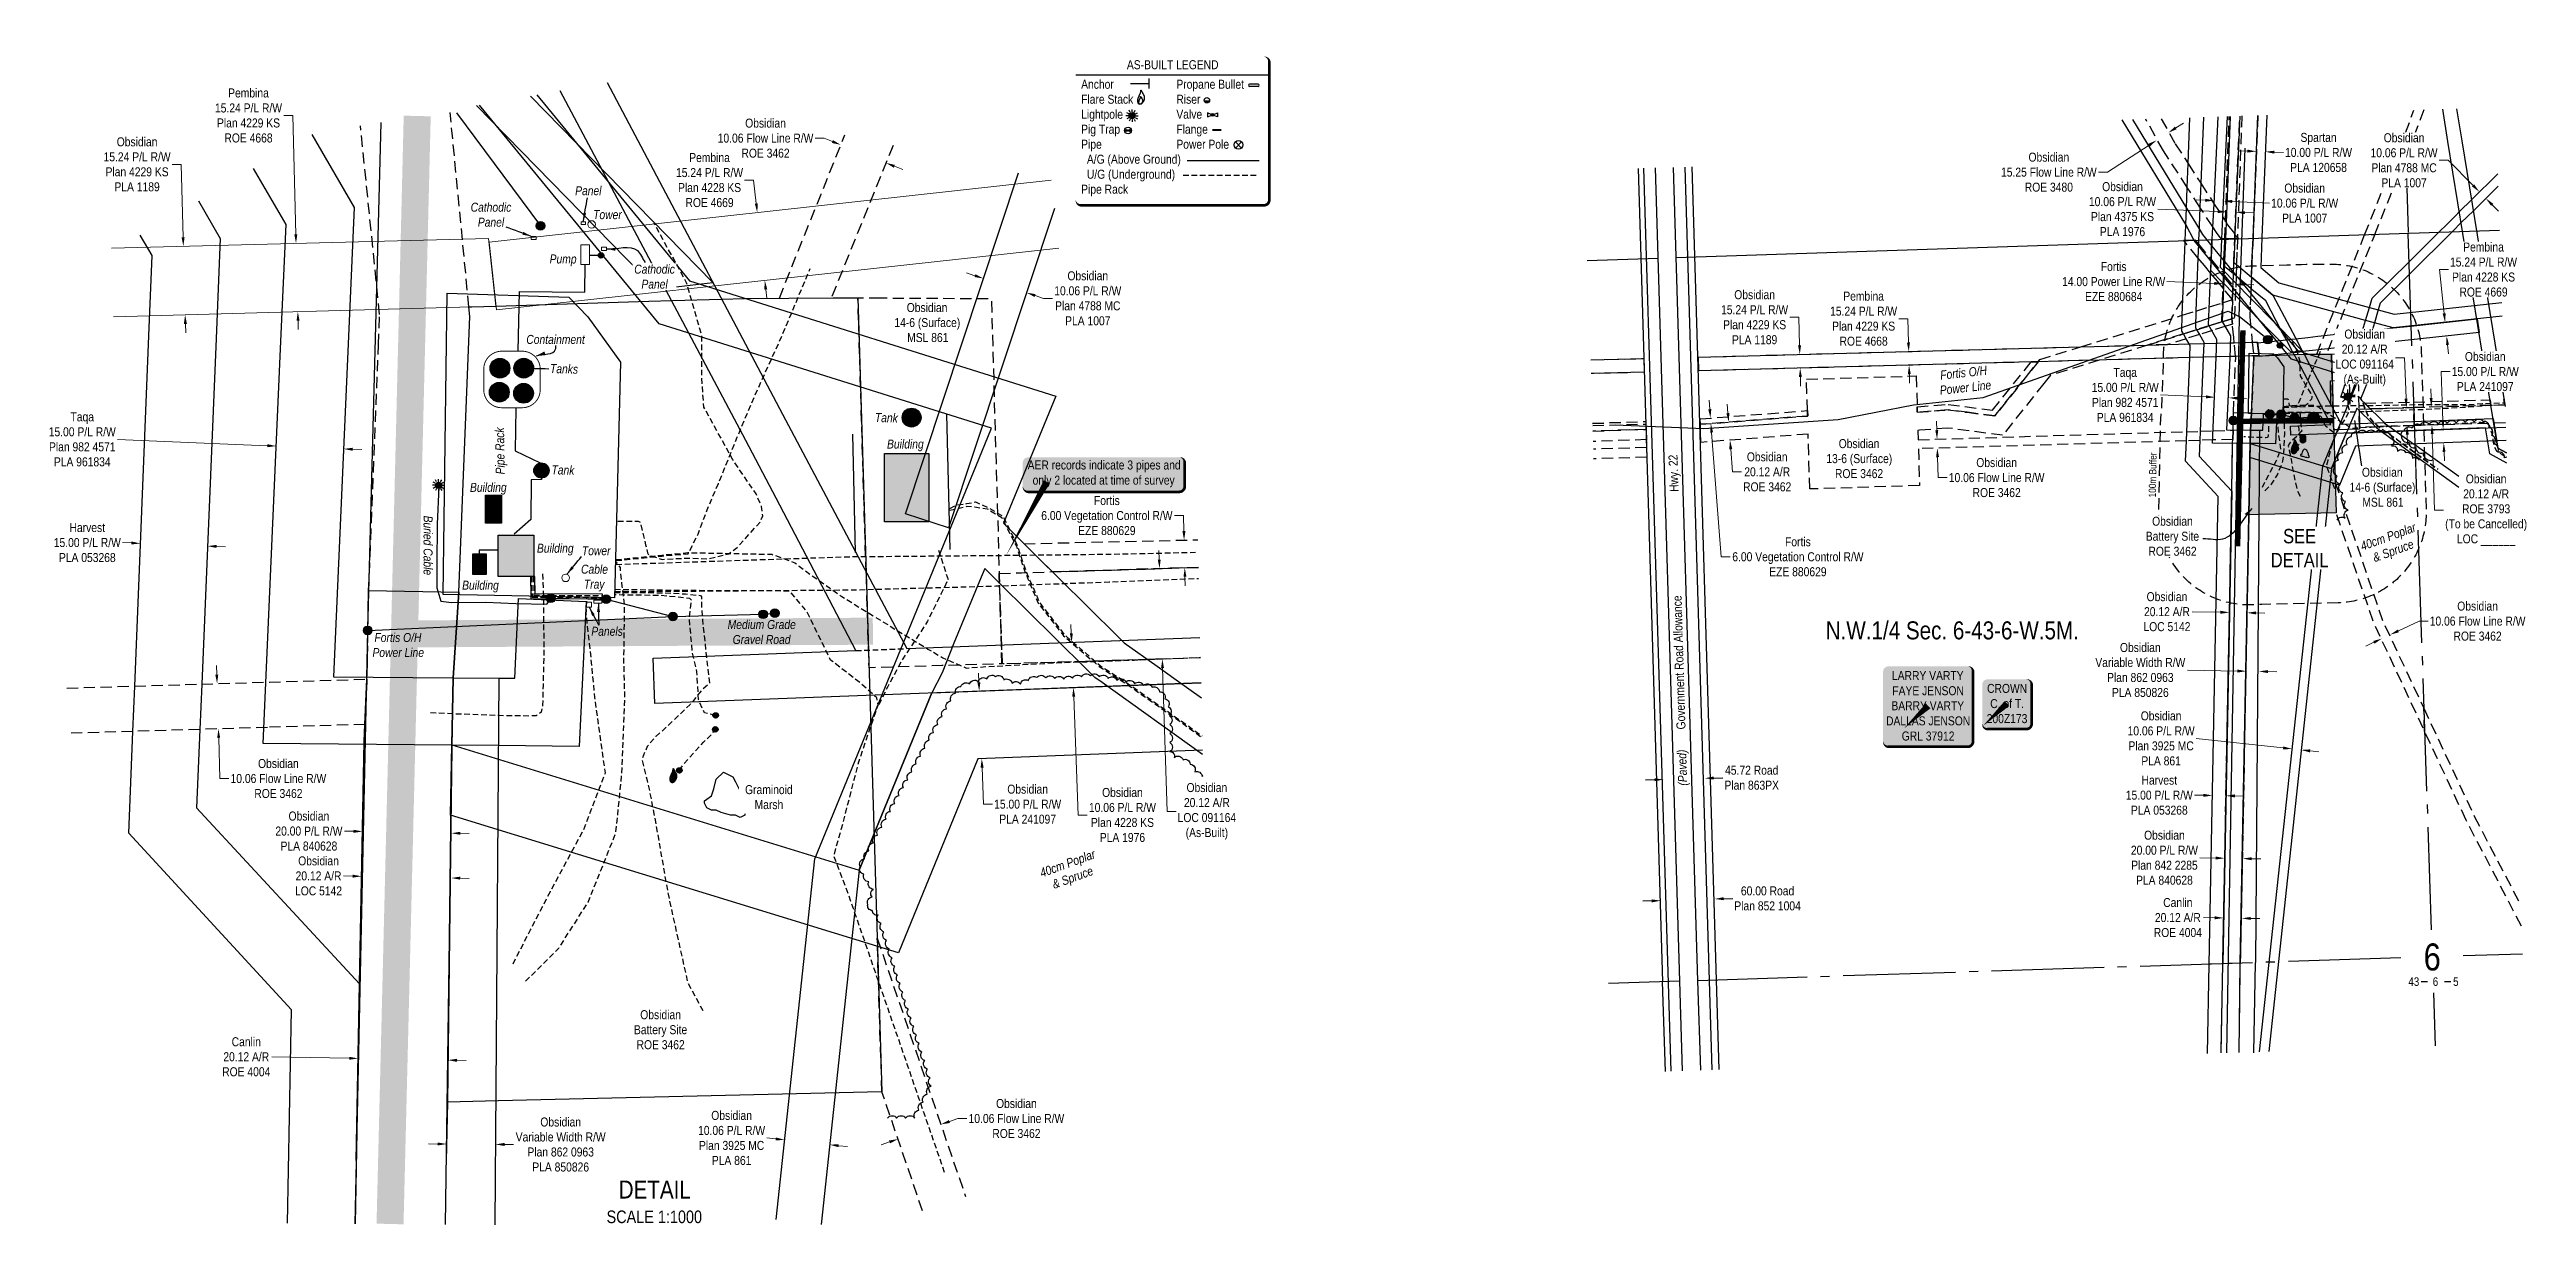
# Model space of a CAD drawing. Extents: x 641324 to 645272, y 5838143 to 5841258.
# Drawn here: x 642082 to 644834, y 5838143 to 5839463 of the extents above; entities that cross this region are included whole.
import ezdxf
from ezdxf.enums import TextEntityAlignment as Align

# ---------------------------------------------------------------- set-up
doc = ezdxf.new("R2010")
doc.units = 0
doc.header["$LTSCALE"] = 5
doc.header["$PDMODE"] = 32
doc.header["$PDSIZE"] = 0.03
for name, pattern in [('0', [1, 1, 0]), ('DASHED4', [1.875, 1.25, -0.625]), ('foc-ACCESSROAD', [3.75, 2.5, -1.25]), ('foc-EZE', [3.75, 2.5, -1.25]), ('foc-FLOWLINE', [3.75, 2.5, -1.25]), ('foc-QUARTERLINE', [33, 25, -3, 2, -3]), ('foc-TRAV', [1.875, 1.25, -0.625]), ('POWERLINE5', [7.8, 2.4, -0.6, 0.6, -0.6, 0.6, -0.6, 2.4]), ('UG_PIPE', [1.875, 1.25, -0.625])]:
    doc.linetypes.add(name, pattern=pattern)
doc.layers.get('Defpoints').update_dxf_attribs({"color": 9})
for name, color, linetype in [('10', 1, 'Continuous'), ('9', 3, 'Continuous'), ('AS-CABLE', 224, 'foc-CABLE'), ('AS-FENCE', 48, 'foc-FENCE'), ('AS-OWNER', 7, 'Continuous'), ('AS-PIPE-UG', 44, 'UG_PIPE'), ('AS-POWER', 104, 'foc-POWER'), ('AS-POWER-EXISTING', 72, 'POWERLINE5'), ('AS-POWER-T', 104, 'Continuous'), ('AS-ROADS', 254, 'Continuous'), ('AS-SYMBOL', 7, 'Continuous'), ('C-AR', 13, 'foc-ACCESSROAD'), ('C-FLOWLINE', 13, 'foc-FLOWLINE'), ('C-RW', 13, 'Continuous'), ('C-SYMBOL', 7, 'Continuous'), ('C-WS', 13, 'foc-ACCESSROAD'), ('C-WS-S', 13, 'Continuous'), ('CG-NOTES', 7, 'Continuous'), ('DETAIL-T', 7, 'Continuous'), ('F-AR', 190, 'foc-ACCESSROAD'), ('F-EZE', 190, 'foc-FLOWLINE'), ('F-RW', 190, 'Continuous'), ('L-AREAREQUIRED', 7, 'Continuous'), ('L-QSEC', 8, 'foc-QUARTERLINE'), ('L-ROAD-T', 7, 'Continuous'), ('L-SECLBL', 7, 'Continuous'), ('L-SECQ', 8, 'foc-QUARTERLINE'), ('L-TITLEDB', 4, 'Continuous'), ('L-TITLEDB-T', 4, 'Continuous'), ('P-BUFFER OUTLINE 100m', 187, 'foc-EZE'), ('P-BUFFER-PURPLE-T', 187, 'Continuous'), ('P-PROPOSED', 10, 'Continuous'), ('P-PROPOSED-H', 21, 'Continuous'), ('P-TRAV', 4, 'foc-TRAV'), ('T-BUSH', 110, '0'), ('T-BUSH-T', 110, 'Continuous'), ('WETLAND', 143, 'Continuous'), ('WETLAND-T', 146, 'Continuous')]:
    doc.layers.add(name, color=color, linetype=linetype)
for name, color, linetype, lineweight in [('AS-GENERAL', 48, 'Continuous', 18), ('C-AR-T', 13, 'Continuous', 9), ('C-FLOWLINE-T', 13, 'Continuous', 9), ('C-RW-T', 13, 'Continuous', 9), ('F-EZE-T', 190, 'Continuous', 9), ('F-RW-T', 190, 'Continuous', 9), ('T-TEXT', 48, 'Continuous', 18)]:
    doc.layers.add(name, color=color, linetype=linetype, lineweight=lineweight)
for name, color, linetype, true_color in [('AS-PIPE-AG', 7, 'Continuous', 0x7d00fa), ('AS-PIPE-RACK', 7, 'Continuous', 0xc48aff), ('AS-STRUCTURE-H', 7, 'Continuous', 0xa8a8a8), ('AS-STRUCTURE-T', 7, 'Continuous', 0x454545)]:
    doc.layers.add(name, color=color, linetype=linetype, true_color=true_color)
doc.layers.add('AS-STRUCTURE', color=7, linetype='Continuous', lineweight=30, true_color=0x595959)
doc.styles.add('175L', font='ARIALN.TTF', dxfattribs={"height": 20})
doc.styles.add('60L', font='ARIALN.TTF', dxfattribs={"height": 7.35})
doc.styles.add('80', font='ARIALN.TTF', dxfattribs={"height": 10})
doc.styles.add('80CG', font='ARIALN.TTF', dxfattribs={"height": 10})
doc.styles.add('80L', font='ARIALN.TTF', dxfattribs={"height": 10})
doc.styles.add('80LS', font='ARIALNI.TTF', dxfattribs={"height": 10})
doc.styles.add('foc-LtypeFont', font='ARIALN.TTF', dxfattribs={"height": 7.35})
doc.styles.add('SIMPLEX', font='ARIALN.TTF')
doc.linetypes.add('foc-CABLE', pattern='A,2,-1,["C",foc-LtypeFont,S=0.2,R=0,X=-0.625,Y=-0.75],-1.24,8', length=12.24)
doc.linetypes.add('foc-FENCE', pattern='A,10,-1,["X",foc-LtypeFont,S=0.2,R=0,X=-0.625,Y=-0.75],-1.24', length=12.24)
doc.linetypes.add('foc-POWER', pattern='A,6,-1,["P",foc-LtypeFont,S=0.2,R=0,X=-0.625,Y=-0.75],-1.24,4', length=12.24)
doc.dimstyles.new('Compass 5 000', dxfattribs={"dimscale": 5, "dimtxt": 9, "dimasz": 2, "dimexe": 0.2, "dimexo": 0.0625, "dimgap": 0.5, "dimtad": 0, "dimtih": 1, "dimtoh": 1, "dimzin": 0, "dimdsep": 46, "dimtxsty": '80CG', "dimcen": 0.1, "dimse1": 1, "dimse2": 1, "dimclrd": 256, "dimclrt": 256, "dimaunit": 1, "dimadec": 4, "dimazin": 0, "dimtfac": 0.06, "dimtofl": 0, "dimtmove": 0, "dimatfit": 1, "dimfxl": 0.2, "dimtolj": 1, "dimtzin": 0, "dimlwd": -1, "dimarcsym": 0})

msp = doc.modelspace()

# ---------------------------------------------------------------- texts
at = {"layer": 'AS-CABLE', "color": 224, "linetype": 'Continuous', "char_height": 9.99179, "attachment_point": 1, "style": '80L'}
for s, width, insert, rotation in [('\\pi0.29873;{\\fArial Narrow|b0|i1|c0|p34;Buried Cable}', 65.98032, (642507.449, 5838945.587), 270.033697), ('\\pi-0.89742;{\\fArial Narrow|b0|i1|c0|p34;Cable \\P\\pi2.3094;Tray}', 26.78332, (642673.384, 5838890.794), 359.719482)]:
    msp.add_mtext_dynamic_manual_height_columns(s, width=width, gutter_width=49.985, heights=[0], dxfattribs=dict(at, insert=insert, rotation=rotation))
at = {"layer": 'AS-PIPE-RACK', "insert": (642577.564, 5838991.051), "char_height": 9.99179, "attachment_point": 1, "rotation": 90.706633, "style": '80L'}
msp.add_mtext_dynamic_manual_height_columns('{\\fArial Narrow|b0|i1|c0|p34;Pipe Rack}', width=53.45362, gutter_width=49.985, heights=[0], dxfattribs=at)
at = {"layer": 'AS-POWER-T', "linetype": 'Continuous', "insert": (644179.289, 5839105.992), "char_height": 9.99708, "attachment_point": 1, "rotation": 6.179409, "style": '80L'}
msp.add_mtext_dynamic_manual_height_columns('\\pi2.5527;{\\fArial Narrow|b0|i1|c0|p34;Fortis O/H \\P\\pi0.32617;Power Line}', width=57.10244, gutter_width=49.985, heights=[0], dxfattribs=at)
at = {"layer": 'AS-POWER-T', "linetype": 'Continuous', "insert": (642440.368, 5838814.863), "char_height": 9.99708, "attachment_point": 1, "style": '80L'}
msp.add_mtext_dynamic_manual_height_columns('\\pi2.5527;{\\fArial Narrow|b0|i1|c0|p34;Fortis O/H \\P\\pi0.32617;Power Line}', width=57.10244, gutter_width=49.985, heights=[0], dxfattribs=at)
at = {"layer": 'AS-STRUCTURE-T', "char_height": 10, "attachment_point": 1, "style": '80L'}
for s, width, insert in [('\\pi0.56842;{\\fArial Narrow|b0|i1|c0|p34;Containment}', 65.49563, (642611.064, 5839146.063)), ('\\pi0.29898;{\\fArial Narrow|b0|i1|c0|p34;Building}', 40.82988, (643012.049, 5839029.844)), ('\\pi0.29898;{\\fArial Narrow|b0|i1|c0|p34;Building}', 40.82988, (642548.739, 5838981.713)), ('\\pi0.29898;{\\fArial Narrow|b0|i1|c0|p34;Building}', 40.82988, (642623.13, 5838914.045)), ('\\pi0.29898;{\\fArial Narrow|b0|i1|c0|p34;Building}', 40.82988, (642540.013, 5838872.945))]:
    msp.add_mtext_dynamic_manual_height_columns(s, width=width, gutter_width=50, heights=[0], dxfattribs=dict(at, insert=insert))
at = {"layer": 'AS-STRUCTURE-T', "char_height": 10, "attachment_point": 1, "rotation": 358.403167, "style": '80L'}
for s, insert in [('\\pi-1.7849;{\\fArial Narrow|b0|i1|c0|p34;Tanks}', (642639.921, 5839113.75)), ('\\pi0.76282;{\\fArial Narrow|b0|i1|c0|p34;Tank}', (642998.303, 5839059.436)), ('\\pi0.76282;{\\fArial Narrow|b0|i1|c0|p34;Tank}', (642638.994, 5839001.296))]:
    msp.add_mtext_dynamic_manual_height_columns(s, width=26.17776, gutter_width=50, heights=[0], dxfattribs=dict(at, insert=insert))
at = {"layer": 'C-RW-T', "char_height": 9.99708, "attachment_point": 1, "style": '80L'}
for s, gutter_width, insert in [('\\pi14.391;Obsidian\\P\\pi0.66372;14-6 (Surface)\\P\\pi14.868;MSL 861', 249.927, (643019.857, 5839181.502)), ('\\pi14.391;Obsidian\\P\\pi0.66372;13-6 (Surface)\\P\\pi10.306;ROE 3462', 49.985, (644055.224, 5839030.32)), ('\\pi14.391;Obsidian\\P\\pi7.3705;Battery Site\\P\\pi10.306;ROE 3462', 49.985, (642723.81, 5838395.706))]:
    msp.add_mtext_dynamic_manual_height_columns(s, width=72.60269, gutter_width=gutter_width, heights=[0], dxfattribs=dict(at, insert=insert))
at = {"layer": 'C-SYMBOL', "color": 3, "linetype": 'Continuous', "style": '175L'}
msp.add_text('N.W.1/4 Sec. 6-43-6-W.5M.', height=19.99417, dxfattribs=at).set_placement((644195.821, 5838801.783), align=Align.BOTTOM_CENTER)
at = {"layer": 'CG-NOTES', "color": 3, "insert": (642672.165, 5838206.432), "char_height": 19.98841, "width": 161.76766, "attachment_point": 1, "style": '80CG'}
msp.add_mtext('\\pi42.093;DETAIL\\P\\pi28.624;{\\H0.7x;SCALE 1:1000}', dxfattribs=at)
at = {"layer": 'L-ROAD-T', "style": '80L'}
for s, height, rotation, p in [('Hwy. 22', 9.9971, 91.720534, (643886.078, 5838992.334)), ('Government Road Allowance', 10, 91.718442, (643892.232, 5838782.134))]:
    msp.add_text(s, height=height, rotation=rotation, dxfattribs=at).set_placement(p, align=Align.MIDDLE_CENTER)
at = {"layer": 'P-BUFFER-PURPLE-T', "insert": (644413.959, 5838965.637), "char_height": 7.99533, "attachment_point": 1, "rotation": 88.913038, "style": '60L'}
msp.add_mtext_dynamic_manual_height_columns('100m Buffer', width=50.11722, gutter_width=47.486, heights=[0], dxfattribs=at)
at = {"layer": 'T-BUSH-T', "char_height": 9.99708, "width": 65.38788, "attachment_point": 2, "rotation": 20, "style": '80LS'}
for insert in [(644678.273, 5838926.621), (643211.167, 5838563.54)]:
    msp.add_mtext('40cm Poplar & Spruce', dxfattribs=dict(at, insert=insert))
at = {"layer": 'T-TEXT', "style": '80LS'}
msp.add_text('(Paved)', height=10, rotation=91.718442, dxfattribs=at).set_placement((643895.739, 5838665.242), align=Align.MIDDLE_CENTER)
at = {"layer": 'T-TEXT', "char_height": 9.99062, "attachment_point": 2, "style": '80L'}
for s, insert, width in [('{\\fArial Narrow|b0|i1|c0|p34;Panel}', (642680.505, 5839311.352), 29.85369), ('{\\fArial Narrow|b0|i1|c0|p34;Cathodic Panel}', (642572.388, 5839292.997), 45.39162), ('{\\fArial Narrow|b0|i1|c0|p34;Tower}', (642701.779, 5839284.75), 32.88631), ('{\\fArial Narrow|b0|i1|c0|p34;Pump}', (642652.5, 5839235.472), 35.06707), ('{\\fArial Narrow|b0|i1|c0|p34;Tower}', (642689.268, 5838911.268), 32.88631), ('{\\fArial Narrow|b0|i1|c0|p34;Panels}', (642701.329, 5838821.743), 35.06707)]:
    msp.add_mtext(s, dxfattribs=dict(at, insert=insert, width=width))
at = {"layer": 'T-TEXT', "linetype": 'Continuous', "insert": (642827.099, 5838829.279), "char_height": 9.99708, "attachment_point": 1, "style": '80L', "bg_fill": 1, "box_fill_scale": 1, "bg_fill_color": 254, "bg_fill_transparency": 0}
msp.add_mtext_dynamic_manual_height_columns('\\pi8.1981;{\\fArial Narrow|b0|i1|c0|p34;Medium Grade \\P\\pi13.783;Gravel Road}', width=91.30622, gutter_width=49.985, heights=[0], dxfattribs=at)

# ---------------------------------------------------------------- blocks, each defined once
blk = doc.blocks.new('L-SECLBL')
at = {"layer": '9', "color": 7}
for p, q in [((-5.1, -27.8), (-12.3, -27.8)), ((20.7, -27.8), (13.5, -27.8))]:
    blk.add_line(p, q, dxfattribs=at)
at = {"layer": '10', "color": 2, "style": 'SIMPLEX'}
blk.add_attdef('SEC', text='', height=30, dxfattribs=at).set_placement((0, 0), align=Align.MIDDLE)
at = {"layer": '10', "color": 5, "style": '80L'}
blk.add_attdef('TWP', text='', height=9.5, dxfattribs=at).set_placement((-14.4, -27.4), align=Align.MIDDLE_RIGHT)
blk.add_attdef('RGE', text='', height=9.5, dxfattribs=at).set_placement((3.6, -27.4), align=Align.MIDDLE_CENTER)
blk.add_attdef('MER', text='', height=9.5, dxfattribs=at).set_placement((23.2, -27.4), align=Align.MIDDLE_LEFT)
blk = doc.blocks.new('*D371')
at = {"layer": 'C-RW-T', "transparency": 16777216}
for p, q in [((644746.8, 5839340.1), (644736.8, 5839340.1)), ((644774.4, 5839312.1), (644746.8, 5839340.1)), ((644795.6, 5839290.7), (644802.6, 5839283.6))]:
    blk.add_line(p, q, dxfattribs=at)
for points in [[(644775.6, 5839313.3), (644773.2, 5839311), (644781.5, 5839305)], [(644796.8, 5839291.8), (644794.4, 5839289.5), (644788.6, 5839297.8)]]:
    blk.add_solid(points, dxfattribs=at)
at = {"layer": 'Defpoints', "color": 0, "transparency": 16777216}
for p in [(644802.2, 5839325.5), (644788.6, 5839297.8), (644809.3, 5839318.3)]:
    blk.add_point(p, dxfattribs=at)
at = {"layer": 'C-RW-T', "transparency": 16777216, "insert": (644697.7, 5839340.1), "char_height": 10, "attachment_point": 5, "style": '80CG', "bg_fill": 3, "box_fill_scale": 1.1, "bg_fill_color": 256, "bg_fill_true_color": 13158600, "bg_fill_transparency": 0}
blk.add_mtext('\\A1;Obsidian\\P10.06 P/L R/W\\PPlan 4788 MC\\PPLA 1007', dxfattribs=at)
blk = doc.blocks.new('*D373')
at = {"layer": 'Defpoints', "color": 0, "transparency": 16777216}
for p in [(644749.5, 5839160.7), (644745, 5839144.9), (644751.2, 5839145.6)]:
    blk.add_point(p, dxfattribs=at)
at = {"layer": 'F-RW-T', "transparency": 16777216}
for p, q in [((644746.9, 5839218.7), (644736.9, 5839218.7)), ((644736.9, 5839218.7), (644741.1, 5839179.9)), ((644742.2, 5839170), (644741.1, 5839179.9)), ((644746.1, 5839135), (644747.2, 5839125))]:
    blk.add_line(p, q, dxfattribs=at)
for points in [[(644743.9, 5839170.2), (644740.6, 5839169.8), (644743.3, 5839160)], [(644747.7, 5839135.2), (644744.4, 5839134.8), (644745, 5839144.9)]]:
    blk.add_solid(points, dxfattribs=at)
at = {"layer": 'F-RW-T', "transparency": 16777216, "insert": (644786, 5839218.7), "char_height": 10, "attachment_point": 5, "style": '80CG', "bg_fill": 3, "box_fill_scale": 1.1, "bg_fill_color": 256, "bg_fill_true_color": 13158600, "bg_fill_transparency": 0}
blk.add_mtext('\\A1;Pembina\\P15.24 P/L R/W\\PPlan 4228 KS\\PROE 4669', dxfattribs=at)
blk = doc.blocks.new('*D374')
at = {"layer": 'C-RW-T', "transparency": 16777216}
for p, q in [((644664.2, 5838804.5), (644655.1, 5838800.2)), ((644691.4, 5838817.2), (644714.4, 5838828)), ((644714.4, 5838828), (644724.4, 5838828))]:
    blk.add_line(p, q, dxfattribs=at)
for points in [[(644663.5, 5838806), (644664.9, 5838803), (644673.2, 5838808.7)], [(644690.7, 5838818.7), (644692.1, 5838815.7), (644682.3, 5838813)]]:
    blk.add_solid(points, dxfattribs=at)
at = {"layer": 'Defpoints', "color": 0, "transparency": 16777216}
for p in [(644673.2, 5838808.7), (644687.4, 5838802.2), (644678.3, 5838798)]:
    blk.add_point(p, dxfattribs=at)
at = {"layer": 'C-RW-T', "transparency": 16777216, "insert": (644779.4, 5838828), "char_height": 10, "attachment_point": 5, "style": '80CG'}
blk.add_mtext('\\A1;Obsidian\\P10.06 Flow Line R/W\\PROE 3462', dxfattribs=at)
blk = doc.blocks.new('POWERPOLE')
h = blk.add_hatch(color=255)
edge = h.paths.add_edge_path()
edge.add_arc((0, 0), 0.96, 0, 360)
at = {"linetype": 'Continuous'}
for p, q in [((0.68, -0.68), (-0.68, 0.68)), ((-0.68, -0.68), (0.68, 0.68))]:
    blk.add_line(p, q, dxfattribs=at)
blk.add_circle((0, 0), 0.96, dxfattribs=at)
blk = doc.blocks.new('RISER')
h = blk.add_hatch(color=255)
h.dxf.hatch_style = 1
edge = h.paths.add_edge_path()
edge.add_arc((0, 0), 0.7, 0, 360)
blk.add_hatch(color=48).paths.add_polyline_path([(0.58, -0.15), (-0.58, -0.15, 0.774597)])
at = {"color": 48}
blk.add_line((-0.58, -0.15), (0.58, -0.15), dxfattribs=at)
blk.add_circle((0, 0), 0.6, dxfattribs=at)
blk = doc.blocks.new('FLARE')
h = blk.add_hatch(color=255)
h.dxf.hatch_style = 1
h.paths.add_polyline_path([(0.16, 2.41, 0.114147), (0.13, 2.43), (0.11, 2.44, 0.261551), (0.01, 2.42), (0, 2.41, 0.131268), (-0.03, 2.37), (-0.04, 2.35, 0.041497), (-0.05, 2.33), (-0.05, 2.29, 0.015174), (-0.05, 2.29), (-0.06, 2.24, 0.004376), (-0.06, 2.24), (-0.07, 2.18), (-0.08, 2.11), (-0.09, 2.05), (-0.1, 1.98), (-0.12, 1.91), (-0.14, 1.83), (-0.17, 1.76), (-0.19, 1.68), (-0.22, 1.61), (-0.26, 1.53), (-0.29, 1.46), (-0.32, 1.39), (-0.36, 1.32), (-0.39, 1.25, 0.000505), (-0.39, 1.25), (-0.43, 1.18, 0.002398), (-0.43, 1.18), (-0.46, 1.1, 0.004177), (-0.46, 1.1), (-0.5, 1.03, 0.005735), (-0.5, 1.03), (-0.53, 0.95, 0.006994), (-0.53, 0.95), (-0.56, 0.87, 0.00791), (-0.57, 0.87), (-0.6, 0.78, 0.008323), (-0.6, 0.78), (-0.63, 0.69, 0.008095), (-0.63, 0.68), (-0.66, 0.59, 0.008067), (-0.66, 0.59), (-0.68, 0.49, 0.008387), (-0.68, 0.49), (-0.7, 0.39, 0.009056), (-0.71, 0.38), (-0.72, 0.28, 0.010123), (-0.72, 0.28), (-0.74, 0.18, 0.011689), (-0.74, 0.18), (-0.75, 0.08, 0.013925), (-0.75, 0.08), (-0.75, -0.02, 0.016488), (-0.75, -0.02), (-0.75, -0.11, 0.017255), (-0.75, -0.12), (-0.74, -0.2, 0.01735), (-0.74, -0.2), (-0.73, -0.28, 0.017311), (-0.73, -0.29), (-0.71, -0.36, 0.01715), (-0.71, -0.36), (-0.69, -0.43, 0.016886), (-0.69, -0.44), (-0.66, -0.5, 0.016546), (-0.66, -0.5), (-0.63, -0.56, 0.016164), (-0.63, -0.56), (-0.6, -0.61, 0.016329), (-0.6, -0.62), (-0.57, -0.66, 0.018828), (-0.57, -0.67), (-0.54, -0.71, 0.022087), (-0.53, -0.71), (-0.5, -0.75, 0.025345), (-0.49, -0.76), (-0.46, -0.78, 0.028234), (-0.45, -0.79), (-0.42, -0.82, 0.030298), (-0.41, -0.82), (-0.37, -0.84, 0.031129), (-0.36, -0.85), (-0.32, -0.86, 0.030544), (-0.31, -0.87), (-0.27, -0.88, 0.028465), (-0.26, -0.88), (-0.22, -0.89, 0.025311), (-0.21, -0.89), (-0.16, -0.89, 0.02283), (-0.15, -0.89), (-0.11, -0.89, 0.021226), (-0.1, -0.89), (-0.05, -0.88, 0.020401), (-0.04, -0.88), (0, -0.87, 0.020299), (0.01, -0.87), (0.05, -0.85, 0.020911), (0.06, -0.85), (0.11, -0.83, 0.022277), (0.11, -0.83), (0.15, -0.81, 0.023712), (0.16, -0.8), (0.2, -0.78, 0.022408), (0.21, -0.78), (0.24, -0.75, 0.01993), (0.25, -0.74), (0.28, -0.72, 0.017146), (0.28, -0.71), (0.31, -0.68, 0.014211), (0.32, -0.68), (0.35, -0.64, 0.011221), (0.35, -0.64), (0.37, -0.61, 0.008212), (0.38, -0.61), (0.4, -0.57, 0.005172), (0.4, -0.57), (0.42, -0.54, 0.002523), (0.43, -0.54), (0.45, -0.5, 0.001671), (0.45, -0.5), (0.47, -0.47, 0.001229), (0.47, -0.47), (0.49, -0.44, 0.00075), (0.49, -0.44), (0.51, -0.41, 0.00026), (0.51, -0.41), (0.54, -0.37), (0.56, -0.34), (0.58, -0.3), (0.61, -0.27), (0.63, -0.23, 0.001311), (0.63, -0.23), (0.66, -0.19, 0.003726), (0.66, -0.19), (0.69, -0.15, 0.006065), (0.69, -0.14), (0.72, -0.1, 0.008452), (0.72, -0.1), (0.74, -0.05, 0.010991), (0.75, -0.05), (0.77, 0, 0.013767), (0.77, 0), (0.79, 0.05, 0.016839), (0.8, 0.05), (0.81, 0.1, 0.019104), (0.82, 0.11), (0.83, 0.15, 0.016987), (0.83, 0.16), (0.84, 0.21, 0.013636), (0.84, 0.21), (0.85, 0.26, 0.010244), (0.85, 0.27), (0.86, 0.31, 0.006846), (0.86, 0.32), (0.86, 0.37, 0.003419), (0.86, 0.37), (0.86, 0.41), (0.87, 0.46), (0.87, 0.5), (0.88, 0.54), (0.88, 0.59), (0.89, 0.63, 0.001278), (0.89, 0.63), (0.89, 0.67, 0.004735), (0.89, 0.67), (0.9, 0.71, 0.008354), (0.9, 0.72), (0.9, 0.76, 0.012059), (0.9, 0.76), (0.9, 0.8, 0.015712), (0.9, 0.81), (0.9, 0.85, 0.018457), (0.9, 0.85), (0.9, 0.89, 0.018102), (0.9, 0.9), (0.89, 0.94, 0.016533), (0.89, 0.95), (0.88, 0.99, 0.014576), (0.88, 0.99), (0.87, 1.03, 0.012435), (0.86, 1.04), (0.85, 1.08, 0.010283), (0.85, 1.09), (0.83, 1.13, 0.00824), (0.83, 1.13), (0.81, 1.18, 0.00638), (0.81, 1.18), (0.78, 1.23, 0.004735), (0.78, 1.23), (0.76, 1.29, 0.003388), (0.75, 1.29), (0.73, 1.34, 0.002345), (0.73, 1.34), (0.7, 1.4, 0.001492), (0.7, 1.4), (0.67, 1.46, 0.000746), (0.67, 1.46), (0.63, 1.51), (0.6, 1.57), (0.57, 1.62), (0.55, 1.68), (0.52, 1.73), (0.49, 1.78), (0.47, 1.83), (0.45, 1.87), (0.42, 1.92), (0.4, 1.97), (0.38, 2.02), (0.35, 2.08, 0.000332), (0.35, 2.08), (0.33, 2.13, 0.001849), (0.33, 2.13), (0.3, 2.19, 0.0038), (0.3, 2.19), (0.27, 2.24, 0.006473), (0.27, 2.24), (0.25, 2.29, 0.010865), (0.24, 2.3), (0.22, 2.34, 0.019524), (0.22, 2.34), (0.19, 2.38, 0.041077), (0.18, 2.39)])
at = {"color": 48, "flags": 128}
for points in [[(0.11, -0.72), (0.07, -0.74), (0.03, -0.76), (-0.02, -0.77), (-0.07, -0.78), (-0.11, -0.79), (-0.16, -0.79), (-0.2, -0.79), (-0.25, -0.78), (-0.29, -0.77), (-0.32, -0.76), (-0.36, -0.74), (-0.4, -0.71), (-0.43, -0.68), (-0.46, -0.65), (-0.49, -0.61), (-0.52, -0.56), (-0.54, -0.51), (-0.57, -0.46), (-0.59, -0.4), (-0.61, -0.33), (-0.63, -0.26), (-0.64, -0.19), (-0.65, -0.11), (-0.65, -0.02), (-0.65, 0.07), (-0.64, 0.17), (-0.63, 0.27), (-0.61, 0.36), (-0.58, 0.46), (-0.56, 0.56), (-0.53, 0.66), (-0.5, 0.75), (-0.47, 0.83), (-0.44, 0.91), (-0.41, 0.99), (-0.37, 1.06), (-0.34, 1.13), (-0.3, 1.2), (-0.27, 1.27), (-0.23, 1.34), (-0.2, 1.42), (-0.16, 1.49), (-0.13, 1.57), (-0.1, 1.65), (-0.07, 1.73), (-0.04, 1.8), (-0.02, 1.88), (0, 1.96), (0.01, 2.03), (0.02, 2.1), (0.03, 2.17), (0.04, 2.22), (0.05, 2.27), (0.05, 2.31), (0.06, 2.34), (0.08, 2.35), (0.09, 2.34), (0.11, 2.32), (0.13, 2.29), (0.16, 2.25), (0.18, 2.2), (0.21, 2.14), (0.24, 2.09), (0.26, 2.03), (0.29, 1.98), (0.31, 1.93), (0.33, 1.88), (0.36, 1.83), (0.38, 1.78), (0.41, 1.73), (0.43, 1.68), (0.46, 1.63), (0.49, 1.58), (0.52, 1.52), (0.55, 1.47), (0.58, 1.41), (0.61, 1.35), (0.64, 1.3), (0.67, 1.24), (0.69, 1.19), (0.72, 1.14), (0.74, 1.09), (0.75, 1.05), (0.77, 1), (0.78, 0.96), (0.79, 0.92), (0.8, 0.88), (0.8, 0.84), (0.8, 0.8), (0.8, 0.76), (0.8, 0.72), (0.79, 0.68), (0.79, 0.64), (0.78, 0.6), (0.78, 0.56), (0.77, 0.51), (0.77, 0.47), (0.76, 0.42), (0.76, 0.37), (0.76, 0.33), (0.75, 0.28), (0.74, 0.23), (0.73, 0.18), (0.72, 0.13), (0.7, 0.09), (0.68, 0.04), (0.66, 0), (0.63, -0.05), (0.61, -0.09), (0.58, -0.13), (0.55, -0.17), (0.53, -0.21), (0.5, -0.25), (0.48, -0.28), (0.45, -0.32), (0.43, -0.35), (0.41, -0.38), (0.39, -0.42), (0.37, -0.45), (0.34, -0.48), (0.32, -0.51), (0.3, -0.55), (0.27, -0.58), (0.24, -0.61), (0.21, -0.64), (0.18, -0.67), (0.15, -0.7)], [(0.02, -0.75), (-0.01, -0.76), (-0.03, -0.77), (-0.05, -0.78), (-0.08, -0.78), (-0.11, -0.79), (-0.13, -0.79), (-0.16, -0.79), (-0.18, -0.78), (-0.2, -0.78), (-0.23, -0.77), (-0.25, -0.76), (-0.26, -0.74), (-0.28, -0.73), (-0.3, -0.71), (-0.32, -0.69), (-0.33, -0.66), (-0.35, -0.63), (-0.36, -0.6), (-0.37, -0.57), (-0.39, -0.53), (-0.4, -0.49), (-0.4, -0.45), (-0.41, -0.41), (-0.41, -0.36), (-0.41, -0.31), (-0.4, -0.25), (-0.39, -0.2), (-0.38, -0.14), (-0.37, -0.09), (-0.36, -0.03), (-0.34, 0.02), (-0.32, 0.07), (-0.31, 0.12), (-0.29, 0.16), (-0.27, 0.21), (-0.25, 0.25), (-0.23, 0.29), (-0.21, 0.33), (-0.19, 0.37), (-0.17, 0.41), (-0.15, 0.45), (-0.14, 0.49), (-0.12, 0.53), (-0.1, 0.58), (-0.08, 0.62), (-0.07, 0.66), (-0.06, 0.71), (-0.05, 0.75), (-0.04, 0.79), (-0.03, 0.83), (-0.03, 0.87), (-0.02, 0.9), (-0.02, 0.93), (-0.01, 0.95), (-0.01, 0.96), (0, 0.97), (0.01, 0.96), (0.02, 0.95), (0.03, 0.94), (0.04, 0.91), (0.06, 0.88), (0.07, 0.86), (0.09, 0.82), (0.1, 0.79), (0.12, 0.76), (0.13, 0.74), (0.14, 0.71), (0.16, 0.68), (0.17, 0.65), (0.18, 0.63), (0.2, 0.6), (0.21, 0.57), (0.23, 0.54), (0.25, 0.51), (0.26, 0.47), (0.28, 0.44), (0.3, 0.41), (0.31, 0.38), (0.33, 0.35), (0.34, 0.32), (0.36, 0.29), (0.37, 0.27), (0.38, 0.24), (0.39, 0.22), (0.39, 0.19), (0.4, 0.17), (0.4, 0.15), (0.41, 0.13), (0.41, 0.1), (0.41, 0.08), (0.4, 0.06), (0.4, 0.04), (0.4, 0.01), (0.39, -0.01), (0.39, -0.03), (0.39, -0.06), (0.39, -0.08), (0.38, -0.11), (0.38, -0.14), (0.38, -0.16), (0.38, -0.19), (0.37, -0.22), (0.37, -0.24), (0.36, -0.27), (0.35, -0.3), (0.34, -0.32), (0.32, -0.35), (0.31, -0.37), (0.3, -0.4), (0.28, -0.42), (0.27, -0.44), (0.25, -0.46), (0.24, -0.48), (0.22, -0.5), (0.21, -0.52), (0.2, -0.54), (0.19, -0.56), (0.17, -0.58), (0.16, -0.6), (0.15, -0.61), (0.14, -0.63), (0.12, -0.65), (0.11, -0.67), (0.09, -0.69), (0.08, -0.7), (0.06, -0.72), (0.04, -0.74)]]:
    blk.add_lwpolyline(points, close=True, dxfattribs=at)
blk = doc.blocks.new('*D408')
at = {"layer": 'C-RW-T', "transparency": 16777216}
for p, q in [((644727.8, 5839076), (644727.5, 5839086)), ((644729, 5839035.9), (644729.3, 5839025.9)), ((644731.5, 5838951.4), (644729.3, 5839025.9)), ((644741.5, 5838951.4), (644731.5, 5838951.4))]:
    blk.add_line(p, q, dxfattribs=at)
for points in [[(644729.4, 5839076.1), (644726.1, 5839076), (644728.1, 5839066)], [(644730.6, 5839035.9), (644727.3, 5839035.8), (644728.7, 5839045.9)]]:
    blk.add_solid(points, dxfattribs=at)
at = {"layer": 'Defpoints', "color": 0, "transparency": 16777216}
for p in [(644779.4, 5839067.6), (644728.7, 5839045.9), (644780, 5839047.4)]:
    blk.add_point(p, dxfattribs=at)
at = {"layer": 'C-RW-T', "transparency": 16777216, "insert": (644788.9, 5838951.4), "char_height": 10, "attachment_point": 5, "style": '80CG'}
blk.add_mtext('\\A1;Obsidian\\P20.12 A/R\\PROE 3793\\P(To be Cancelled)\\PLOC ______', dxfattribs=at)
blk = doc.blocks.new('*D423')
at = {"layer": 'C-RW-T', "transparency": 16777216}
for p, q in [((644688.3, 5839120.5), (644698.3, 5839120.5)), ((644698.3, 5839120.5), (644699.6, 5839085.3)), ((644699.9, 5839075.3), (644699.6, 5839085.3)), ((644701.3, 5839035.1), (644701.6, 5839025.1))]:
    blk.add_line(p, q, dxfattribs=at)
blk.add_solid([(644703, 5839035.2), (644699.6, 5839035.1), (644701, 5839045.1)], dxfattribs=at)
at = {"layer": 'Defpoints', "color": 0, "transparency": 16777216}
for p in [(644672.4, 5839064.3), (644673.1, 5839044.2), (644701, 5839045.1)]:
    blk.add_point(p, dxfattribs=at)
at = {"layer": 'C-RW-T', "transparency": 16777216, "insert": (644654, 5839120.5), "char_height": 10, "attachment_point": 5, "style": '80CG', "bg_fill": 3, "box_fill_scale": 1.1, "bg_fill_color": 256, "bg_fill_true_color": 13158600, "bg_fill_transparency": 0}
blk.add_mtext('\\A1;Obsidian\\P20.12 A/R\\PLOC 091164\\P(As-Built)', dxfattribs=at)
at = {"layer": 'C-RW-T', "transparency": 16777216}
blk.add_solid([(644701.6, 5839075.3), (644698.2, 5839075.2), (644700.3, 5839065.3)], dxfattribs=at)
blk = doc.blocks.new('*D424')
at = {"layer": 'Defpoints', "color": 0, "linetype": 'Continuous', "transparency": 16777216}
for p in [(644496.8, 5839203), (644496.1, 5839184), (644510.1, 5839183.4)]:
    blk.add_point(p, dxfattribs=at)
at = {"layer": 'F-EZE-T', "transparency": 16777216}
for p, q in [((644486.8, 5839203.4), (644434.2, 5839205.3)), ((644520.8, 5839202.1), (644530.7, 5839201.8))]:
    blk.add_line(p, q, dxfattribs=at)
at = {"layer": 'F-EZE-T', "linetype": 'Continuous', "transparency": 16777216}
for points in [[(644486.8, 5839205), (644486.7, 5839201.7), (644496.8, 5839203)], [(644520.8, 5839203.8), (644520.7, 5839200.5), (644510.8, 5839202.5)]]:
    blk.add_solid(points, dxfattribs=at)
at = {"layer": 'F-EZE-T', "linetype": 'Continuous', "transparency": 16777216, "insert": (644375.1, 5839205.3), "char_height": 10, "attachment_point": 5, "style": '80CG'}
blk.add_mtext('\\A1;Fortis\\P14.00 Power Line R/W\\PEZE 880684', dxfattribs=at)
blk = doc.blocks.new('*U369')
h = blk.add_hatch(color=59)
edge = h.paths.add_edge_path()
edge.add_line((-44, -45.5), (44, -45.5))
edge.add_arc((44, -39.5), 6, 270, 360)
edge.add_line((50, -39.5), (50, 38))
edge.add_arc((44, 38), 6, 0, 90)
edge.add_line((44, 44), (-44, 44))
edge.add_arc((-44, 38), 6, 90, 180)
edge.add_line((-50, 38), (-50, -39.5))
edge.add_arc((-44, -39.5), 6, 180, 270)
at = {"color": 1, "flags": 128}
blk.add_lwpolyline([(-44, -45.5, 3, 3, 0), (44, -45.5, 3, 3, 0.414214), (50, -39.5, 3, 3, 0), (50, 38, 3, 0, 0.414214), (44, 44, 0, 0, 0), (-44, 44, 0, 0, 0.414214), (-50, 38, 0, 0, 0), (-50, -39.5, 0, 3, 0.414214)], format="xyseb", close=True, dxfattribs=at)
blk.add_lwpolyline([(-26.8, -25.1, 0, 7.5, 0), (0, 0, 0, 0, 0)], format="xyseb", dxfattribs=at)
at = {"color": 1, "style": '80'}
blk.add_attdef('ENTER_TEXT_001', (-36, -5), '', height=10, dxfattribs=at)
blk = doc.blocks.new('*D425')
at = {"layer": 'C-AR-T', "transparency": 16777216}
for p, q in [((644493.7, 5838837.9), (644462.2, 5838838.5)), ((644533.2, 5838837.2), (644543.2, 5838837))]:
    blk.add_line(p, q, dxfattribs=at)
for points in [[(644493.7, 5838839.6), (644493.7, 5838836.2), (644503.7, 5838837.7)], [(644533.2, 5838838.8), (644533.1, 5838835.5), (644523.2, 5838837.3)]]:
    blk.add_solid(points, dxfattribs=at)
at = {"layer": 'Defpoints', "color": 0, "transparency": 16777216}
for p in [(644503.7, 5838837.7), (644502.3, 5838764), (644521.8, 5838763.7)]:
    blk.add_point(p, dxfattribs=at)
at = {"layer": 'C-AR-T', "transparency": 16777216, "insert": (644434.3, 5838838.5), "char_height": 10, "attachment_point": 5, "style": '80CG'}
blk.add_mtext('\\A1;Obsidian\\P20.12 A/R\\PLOC 5142', dxfattribs=at)
blk = doc.blocks.new('*D426')
at = {"layer": 'C-RW-T', "transparency": 16777216}
for p, q in [((644563.4, 5838687.1), (644466.9, 5838697.7)), ((644593.3, 5838683.8), (644603.2, 5838682.7))]:
    blk.add_line(p, q, dxfattribs=at)
at = {"layer": 'C-RW-T', "linetype": 'Continuous', "transparency": 16777216}
for points in [[(644563.6, 5838688.8), (644563.2, 5838685.5), (644573.3, 5838686)], [(644593.5, 5838685.5), (644593.1, 5838682.2), (644583.3, 5838684.9)]]:
    blk.add_solid(points, dxfattribs=at)
at = {"layer": 'Defpoints', "color": 0, "linetype": 'Continuous', "transparency": 16777216}
for p in [(644582.6, 5838769.8), (644592.5, 5838768.7), (644573.3, 5838686)]:
    blk.add_point(p, dxfattribs=at)
at = {"layer": 'C-RW-T', "linetype": 'Continuous', "transparency": 16777216, "insert": (644427.8, 5838697.7), "char_height": 10, "attachment_point": 5, "style": '80CG'}
blk.add_mtext('\\A1;Obsidian\\P10.06 P/L R/W\\PPlan 3925 MC\\PPLA 861', dxfattribs=at)
blk = doc.blocks.new('*D427')
at = {"layer": 'C-RW-T', "transparency": 16777216}
for p, q in [((644476.8, 5839295.8), (644466.8, 5839296.2)), ((644506.8, 5839294.4), (644548.2, 5839292.5))]:
    blk.add_line(p, q, dxfattribs=at)
at = {"layer": 'C-RW-T', "linetype": 'Continuous', "transparency": 16777216}
for points in [[(644476.9, 5839297.4), (644476.7, 5839294.1), (644486.8, 5839295.3)], [(644506.9, 5839296.1), (644506.7, 5839292.7), (644496.8, 5839294.8)]]:
    blk.add_solid(points, dxfattribs=at)
at = {"layer": 'Defpoints', "color": 0, "linetype": 'Continuous', "transparency": 16777216}
for p in [(644486.8, 5839295.5), (644486.8, 5839295.3), (644496.8, 5839295.1)]:
    blk.add_point(p, dxfattribs=at)
at = {"layer": 'C-RW-T', "linetype": 'Continuous', "transparency": 16777216, "insert": (644587.3, 5839292.5), "char_height": 10, "attachment_point": 5, "style": '80CG'}
blk.add_mtext('\\A1;Obsidian\\P10.06 P/L R/W\\PPLA 1007', dxfattribs=at)
blk = doc.blocks.new('*D428')
at = {"layer": 'C-RW-T', "transparency": 16777216}
for p, q in [((644025.3, 5839165.7), (644015.3, 5839165.7)), ((644026.1, 5839134.4), (644025.3, 5839165.7)), ((644027.1, 5839099.2), (644027.3, 5839089.2))]:
    blk.add_line(p, q, dxfattribs=at)
at = {"layer": 'C-RW-T', "linetype": 'Continuous', "transparency": 16777216}
for points in [[(644027.8, 5839134.5), (644024.5, 5839134.4), (644026.4, 5839124.4)], [(644028.7, 5839099.3), (644025.4, 5839099.2), (644026.8, 5839109.2)]]:
    blk.add_solid(points, dxfattribs=at)
at = {"layer": 'Defpoints', "color": 0, "linetype": 'Continuous', "transparency": 16777216}
for p in [(643998.4, 5839123.7), (643998.8, 5839108.4), (644026.4, 5839124.4)]:
    blk.add_point(p, dxfattribs=at)
at = {"layer": 'C-RW-T', "linetype": 'Continuous', "transparency": 16777216, "insert": (643976.2, 5839165.7), "char_height": 10, "attachment_point": 5, "style": '80CG'}
blk.add_mtext('\\A1;Obsidian\\P15.24 P/L R/W\\PPlan 4229 KS\\PPLA 1189', dxfattribs=at)
blk = doc.blocks.new('*D429')
at = {"layer": 'C-RW-T', "transparency": 16777216}
for p, q in [((644490.8, 5839283.2), (644424, 5839285.8)), ((644520.8, 5839282), (644530.8, 5839281.6))]:
    blk.add_line(p, q, dxfattribs=at)
at = {"layer": 'C-RW-T', "linetype": 'Continuous', "transparency": 16777216}
for points in [[(644490.9, 5839284.8), (644490.7, 5839281.5), (644500.8, 5839282.8)], [(644520.9, 5839283.6), (644520.8, 5839280.3), (644510.8, 5839282.4)]]:
    blk.add_solid(points, dxfattribs=at)
at = {"layer": 'Defpoints', "color": 0, "linetype": 'Continuous', "transparency": 16777216}
for p in [(644510.8, 5839282.4), (644499.2, 5839242.9), (644509.2, 5839242.5)]:
    blk.add_point(p, dxfattribs=at)
at = {"layer": 'C-RW-T', "linetype": 'Continuous', "transparency": 16777216, "insert": (644384.9, 5839285.8), "char_height": 10, "attachment_point": 5, "style": '80CG', "bg_fill": 3, "box_fill_scale": 1.1, "bg_fill_color": 256, "bg_fill_true_color": 13158600, "bg_fill_transparency": 0}
blk.add_mtext('\\A1;Obsidian\\P10.06 P/L R/W\\PPlan 4375 KS\\PPLA 1976', dxfattribs=at)
blk = doc.blocks.new('*D430')
at = {"layer": 'Defpoints', "color": 0, "linetype": 'Continuous', "transparency": 16777216}
for p in [(644484.8, 5838634.3), (644483.5, 5838560.7), (644498.5, 5838560.4)]:
    blk.add_point(p, dxfattribs=at)
at = {"layer": 'F-RW-T', "transparency": 16777216}
for p, q in [((644474.8, 5838634.5), (644464.8, 5838634.6)), ((644509.8, 5838633.8), (644519.8, 5838633.6))]:
    blk.add_line(p, q, dxfattribs=at)
at = {"layer": 'F-RW-T', "linetype": 'Continuous', "transparency": 16777216}
for points in [[(644474.9, 5838636.1), (644474.8, 5838632.8), (644484.8, 5838634.3)], [(644509.9, 5838635.5), (644509.8, 5838632.1), (644499.8, 5838634)]]:
    blk.add_solid(points, dxfattribs=at)
at = {"layer": 'F-RW-T', "linetype": 'Continuous', "transparency": 16777216, "insert": (644425.8, 5838634.6), "char_height": 10, "attachment_point": 5, "style": '80CG'}
blk.add_mtext('\\A1;Harvest\\P15.00 P/L R/W\\PPLA 053268', dxfattribs=at)
blk = doc.blocks.new('*D431')
at = {"layer": 'Defpoints', "color": 0, "linetype": 'Continuous', "transparency": 16777216}
for p in [(644533.3, 5839340.7), (644543.3, 5839340.3), (644543.6, 5839349.6)]:
    blk.add_point(p, dxfattribs=at)
at = {"layer": 'F-RW-T', "transparency": 16777216}
for p, q in [((644523.7, 5839350.4), (644513.7, 5839350.8)), ((644553.6, 5839349.2), (644563.6, 5839348.8))]:
    blk.add_line(p, q, dxfattribs=at)
at = {"layer": 'F-RW-T', "linetype": 'Continuous', "transparency": 16777216}
for points in [[(644523.8, 5839352), (644523.6, 5839348.7), (644533.7, 5839350)], [(644553.7, 5839350.8), (644553.6, 5839347.5), (644543.6, 5839349.6)]]:
    blk.add_solid(points, dxfattribs=at)
at = {"layer": 'F-RW-T', "linetype": 'Continuous', "transparency": 16777216, "insert": (644602.7, 5839348.8), "char_height": 10, "attachment_point": 5, "style": '80CG'}
blk.add_mtext('\\A1;Spartan\\P10.00 P/L R/W\\PPLA 120658', dxfattribs=at)
blk = doc.blocks.new('*D432')
at = {"layer": 'C-RW-T', "transparency": 16777216}
for p, q in [((644488.5, 5838564.7), (644471, 5838565.1)), ((644528.5, 5838564), (644538.5, 5838563.8))]:
    blk.add_line(p, q, dxfattribs=at)
at = {"layer": 'C-RW-T', "linetype": 'Continuous', "transparency": 16777216}
for points in [[(644488.6, 5838566.4), (644488.5, 5838563.1), (644498.5, 5838564.6)], [(644528.6, 5838565.7), (644528.5, 5838562.3), (644518.5, 5838564.2)]]:
    blk.add_solid(points, dxfattribs=at)
at = {"layer": 'Defpoints', "color": 0, "linetype": 'Continuous', "transparency": 16777216}
for p in [(644498.5, 5838564.6), (644497.7, 5838521.6), (644517.7, 5838521.3)]:
    blk.add_point(p, dxfattribs=at)
at = {"layer": 'C-RW-T', "linetype": 'Continuous', "transparency": 16777216, "insert": (644431.5, 5838565.1), "char_height": 10, "attachment_point": 5, "style": '80CG'}
blk.add_mtext('\\A1;Obsidian\\P20.00 P/L R/W\\PPlan 842 2285\\PPLA 840628', dxfattribs=at)
blk = doc.blocks.new('*D433')
at = {"layer": 'C-RW-T', "transparency": 16777216}
for p, q in [((644512.5, 5838772.6), (644457.1, 5838773.7)), ((644546.4, 5838772), (644556.4, 5838771.8))]:
    blk.add_line(p, q, dxfattribs=at)
at = {"layer": 'C-RW-T', "linetype": 'Continuous', "transparency": 16777216}
for points in [[(644512.5, 5838774.3), (644512.4, 5838770.9), (644522.5, 5838772.4)], [(644546.5, 5838773.6), (644546.4, 5838770.3), (644536.4, 5838772.2)]]:
    blk.add_solid(points, dxfattribs=at)
at = {"layer": 'Defpoints', "color": 0, "linetype": 'Continuous', "transparency": 16777216}
for p in [(644522.5, 5838772.4), (644521.4, 5838717.6), (644535.4, 5838717.3)]:
    blk.add_point(p, dxfattribs=at)
at = {"layer": 'C-RW-T', "linetype": 'Continuous', "transparency": 16777216, "insert": (644404.7, 5838773.7), "char_height": 10, "attachment_point": 5, "style": '80CG'}
blk.add_mtext('\\A1;Obsidian\\PVariable Width R/W\\PPlan 862 0963\\PPLA 850826', dxfattribs=at)
blk = doc.blocks.new('*D434')
at = {"layer": 'Defpoints', "color": 0, "linetype": 'Continuous', "transparency": 16777216}
for p in [(644487.7, 5839076.8), (644488.7, 5839098.7), (644503.7, 5839098.1)]:
    blk.add_point(p, dxfattribs=at)
at = {"layer": 'F-RW-T', "transparency": 16777216}
for p, q in [((644477.8, 5839077.2), (644427, 5839079.4)), ((644512.7, 5839075.8), (644522.7, 5839075.3))]:
    blk.add_line(p, q, dxfattribs=at)
at = {"layer": 'F-RW-T', "linetype": 'Continuous', "transparency": 16777216}
for points in [[(644477.8, 5839078.9), (644477.7, 5839075.6), (644487.7, 5839076.8)], [(644512.8, 5839077.4), (644512.7, 5839074.1), (644502.8, 5839076.2)]]:
    blk.add_solid(points, dxfattribs=at)
at = {"layer": 'F-RW-T', "linetype": 'Continuous', "transparency": 16777216, "insert": (644387.9, 5839079.4), "char_height": 10, "attachment_point": 5, "style": '80CG'}
blk.add_mtext('\\A1;Taqa\\P15.00 P/L R/W\\PPlan 982 4571\\PPLA 961834', dxfattribs=at)
blk = doc.blocks.new('*D435')
at = {"layer": 'C-RW-T', "transparency": 16777216}
for p, q in [((644178.6, 5839040.3), (644178.3, 5839050.3)), ((644179.5, 5839010.2), (644180.1, 5838987.5)), ((644180.1, 5838987.5), (644190.1, 5838987.5))]:
    blk.add_line(p, q, dxfattribs=at)
at = {"layer": 'C-RW-T', "linetype": 'Continuous', "transparency": 16777216}
for points in [[(644180.2, 5839040.3), (644176.9, 5839040.2), (644178.9, 5839030.3)], [(644181.1, 5839010.3), (644177.8, 5839010.2), (644179.2, 5839020.2)]]:
    blk.add_solid(points, dxfattribs=at)
at = {"layer": 'Defpoints', "color": 0, "linetype": 'Continuous', "transparency": 16777216}
for p in [(644328.3, 5839034.7), (644328.6, 5839024.7), (644179.2, 5839020.2)]:
    blk.add_point(p, dxfattribs=at)
at = {"layer": 'C-RW-T', "linetype": 'Continuous', "transparency": 16777216, "insert": (644245.1, 5838987.5), "char_height": 10, "attachment_point": 5, "style": '80CG'}
blk.add_mtext('\\A1;Obsidian\\P10.06 Flow Line R/W\\PROE 3462', dxfattribs=at)
blk = doc.blocks.new('*D436')
at = {"layer": 'Defpoints', "color": 0, "linetype": 'Continuous', "transparency": 16777216}
for p in [(644497.8, 5838528.2), (644517.8, 5838527.8), (644497.3, 5838498.2)]:
    blk.add_point(p, dxfattribs=at)
at = {"layer": 'F-RW-T', "transparency": 16777216}
for p, q in [((644487.3, 5838498.4), (644474.9, 5838498.6)), ((644527.3, 5838497.7), (644537.3, 5838497.5))]:
    blk.add_line(p, q, dxfattribs=at)
at = {"layer": 'F-RW-T', "linetype": 'Continuous', "transparency": 16777216}
for points in [[(644487.3, 5838500.1), (644487.3, 5838496.7), (644497.3, 5838498.2)], [(644527.3, 5838499.3), (644527.2, 5838496), (644517.3, 5838497.8)]]:
    blk.add_solid(points, dxfattribs=at)
at = {"layer": 'F-RW-T', "linetype": 'Continuous', "transparency": 16777216, "insert": (644446.4, 5838498.6), "char_height": 10, "attachment_point": 5, "style": '80CG'}
blk.add_mtext('\\A1;Canlin\\P20.12 A/R\\PROE 4004 ', dxfattribs=at)
blk = doc.blocks.new('*D437')
at = {"layer": 'Defpoints', "color": 0, "linetype": 'Continuous', "transparency": 16777216}
for p in [(643927.2, 5839053.6), (644024.4, 5839061.2), (644024.8, 5839055.2)]:
    blk.add_point(p, dxfattribs=at)
at = {"layer": 'F-EZE-T', "transparency": 16777216}
for p, q in [((643926.4, 5839063.6), (643925.6, 5839073.6)), ((643928.4, 5839037.7), (643939.2, 5838899.5)), ((643939.2, 5838899.5), (643949.2, 5838899.5))]:
    blk.add_line(p, q, dxfattribs=at)
at = {"layer": 'F-EZE-T', "linetype": 'Continuous', "transparency": 16777216}
for points in [[(643928.1, 5839063.7), (643924.7, 5839063.5), (643927.2, 5839053.6)], [(643930.1, 5839037.8), (643926.8, 5839037.5), (643927.6, 5839047.6)]]:
    blk.add_solid(points, dxfattribs=at)
at = {"layer": 'F-EZE-T', "linetype": 'Continuous', "transparency": 16777216, "insert": (644024.3, 5838899.5), "char_height": 10, "attachment_point": 5, "style": '80CG'}
blk.add_mtext('\\A1;Fortis\\P6.00 Vegetation Control R/W\\PEZE 880629', dxfattribs=at)
blk = doc.blocks.new('*D438')
at = {"layer": 'Defpoints', "color": 0, "linetype": 'Continuous', "transparency": 16777216}
for p in [(644143.6, 5839127.6), (644144, 5839112.4), (644147.4, 5839127.7)]:
    blk.add_point(p, dxfattribs=at)
at = {"layer": 'F-EZE-T', "transparency": 16777216}
for p, q in [((644146.4, 5839164.1), (644136.4, 5839164.1)), ((644147.1, 5839137.7), (644146.4, 5839164.1)), ((644148.1, 5839102.5), (644148.3, 5839092.5))]:
    blk.add_line(p, q, dxfattribs=at)
at = {"layer": 'F-EZE-T', "linetype": 'Continuous', "transparency": 16777216}
for points in [[(644148.8, 5839137.7), (644145.4, 5839137.6), (644147.4, 5839127.7)], [(644149.7, 5839102.5), (644146.4, 5839102.4), (644147.8, 5839112.5)]]:
    blk.add_solid(points, dxfattribs=at)
at = {"layer": 'F-EZE-T', "linetype": 'Continuous', "transparency": 16777216, "insert": (644097.3, 5839164.1), "char_height": 10, "attachment_point": 5, "style": '80CG'}
blk.add_mtext('\\A1;Pembina\\P15.24 P/L R/W\\PPlan 4229 KS\\PROE 4668', dxfattribs=at)
blk = doc.blocks.new('*D439')
at = {"layer": 'Defpoints', "color": 0, "linetype": 'Continuous', "transparency": 16777216}
for p in [(643875.1, 5838651.5), (643920.8, 5838653.4), (643920.8, 5838652.8)]:
    blk.add_point(p, dxfattribs=at)
at = {"layer": 'L-TITLEDB-T', "transparency": 16777216}
for p, q in [((643865.1, 5838651.7), (643855.1, 5838651.4)), ((643930.8, 5838653.7), (643940.8, 5838654))]:
    blk.add_line(p, q, dxfattribs=at)
at = {"layer": 'L-TITLEDB-T', "linetype": 'Continuous', "transparency": 16777216}
for points in [[(643865, 5838653.4), (643865.1, 5838650.1), (643875.1, 5838652)], [(643930.7, 5838655.4), (643930.8, 5838652), (643920.8, 5838653.4)]]:
    blk.add_solid(points, dxfattribs=at)
at = {"layer": 'L-TITLEDB-T', "linetype": 'Continuous', "transparency": 16777216, "insert": (643973, 5838654), "char_height": 10, "attachment_point": 5, "style": '80CG'}
blk.add_mtext('\\A1;45.72 Road\\PPlan 863PX', dxfattribs=at)
blk = doc.blocks.new('*D440')
at = {"layer": 'Defpoints', "color": 0, "linetype": 'Continuous', "transparency": 16777216}
for p in [(643931.9, 5838519.3), (643932.5, 5838500.5), (643872.5, 5838498.7)]:
    blk.add_point(p, dxfattribs=at)
at = {"layer": 'L-TITLEDB-T', "transparency": 16777216}
for p, q in [((643861.9, 5838517.2), (643851.9, 5838516.9)), ((643941.9, 5838519.6), (643951.9, 5838519.9))]:
    blk.add_line(p, q, dxfattribs=at)
at = {"layer": 'L-TITLEDB-T', "linetype": 'Continuous', "transparency": 16777216}
for points in [[(643861.9, 5838518.8), (643862, 5838515.5), (643871.9, 5838517.5)], [(643941.8, 5838521.3), (643941.9, 5838517.9), (643931.9, 5838519.3)]]:
    blk.add_solid(points, dxfattribs=at)
at = {"layer": 'L-TITLEDB-T', "linetype": 'Continuous', "transparency": 16777216, "insert": (643990.6, 5838519.9), "char_height": 10, "attachment_point": 5, "style": '80CG'}
blk.add_mtext('\\A1;60.00 Road\\PPlan 852 1004', dxfattribs=at)
blk = doc.blocks.new('*D458')
at = {"layer": 'C-FLOWLINE-T', "transparency": 16777216}
for p, q in [((644444.1, 5839376.1), (644452.5, 5839381.5)), ((644414.5, 5839357), (644368.1, 5839326.9)), ((644368.1, 5839326.9), (644358.1, 5839326.9))]:
    blk.add_line(p, q, dxfattribs=at)
at = {"layer": 'C-FLOWLINE-T', "linetype": 'Continuous', "transparency": 16777216}
for points in [[(644413.6, 5839358.4), (644415.4, 5839355.6), (644422.9, 5839362.4)], [(644443.2, 5839377.5), (644445, 5839374.7), (644435.7, 5839370.7)]]:
    blk.add_solid(points, dxfattribs=at)
at = {"layer": 'Defpoints', "color": 0, "linetype": 'Continuous', "transparency": 16777216}
for p in [(644422.9, 5839362.4), (644441.9, 5839333), (644454.7, 5839341.3)]:
    blk.add_point(p, dxfattribs=at)
at = {"layer": 'C-FLOWLINE-T', "linetype": 'Continuous', "transparency": 16777216, "insert": (644303.1, 5839326.9), "char_height": 10, "attachment_point": 5, "style": '80CG'}
blk.add_mtext('\\A1;Obsidian\\P15.25 Flow Line R/W\\PROE 3480', dxfattribs=at)
blk = doc.blocks.new('*D468')
at = {"layer": 'C-RW-T', "transparency": 16777216}
for p, q in [((643946.6, 5839059.1), (643945.8, 5839069.1)), ((643949.7, 5839019.1), (643951.7, 5838993.9)), ((643951.7, 5838993.9), (643961.7, 5838993.9))]:
    blk.add_line(p, q, dxfattribs=at)
at = {"layer": 'C-RW-T', "linetype": 'Continuous', "transparency": 16777216}
for points in [[(643948.2, 5839059.3), (643944.9, 5839059), (643947.4, 5839049.2)], [(643951.4, 5839019.3), (643948, 5839019), (643948.9, 5839029.1)]]:
    blk.add_solid(points, dxfattribs=at)
at = {"layer": 'Defpoints', "color": 0, "linetype": 'Continuous', "transparency": 16777216}
for p in [(643973.5, 5839051.2), (643948.9, 5839029.1), (643975.1, 5839031.1)]:
    blk.add_point(p, dxfattribs=at)
at = {"layer": 'C-RW-T', "linetype": 'Continuous', "transparency": 16777216, "insert": (643990.2, 5838993.9), "char_height": 10, "attachment_point": 5, "style": '80CG'}
blk.add_mtext('\\A1;Obsidian\\P20.12 A/R\\PROE 3462', dxfattribs=at)
blk = doc.blocks.new('GAS')
h = blk.add_hatch(color=255)
h.dxf.hatch_style = 1
edge = h.paths.add_edge_path()
edge.add_arc((0, 0), 0.9, 0, 360)
for p, q in [((-0.81, 0), (-1.62, 0)), ((-0.57, 0.57), (-1.14, 1.14)), ((0, 0.81), (0, 1.62)), ((0.57, 0.57), (1.14, 1.14)), ((1.62, 0), (0.81, 0)), ((-0.57, -0.57), (-1.14, -1.14)), ((0, -0.81), (0, -1.62)), ((1.14, -1.14), (0.57, -0.57))]:
    blk.add_line(p, q)
blk.add_circle((0, 0), 0.8)
blk = doc.blocks.new('*U478')
h = blk.add_hatch(color=59)
edge = h.paths.add_edge_path()
edge.add_line((-21.5, -28.5), (21.5, -28.5))
edge.add_arc((21.5, -22.5), 6, 270, 360)
edge.add_line((27.5, -22.5), (27.5, 21))
edge.add_arc((21.5, 21), 6, 0, 90)
edge.add_line((21.5, 27), (-21.5, 27))
edge.add_arc((-21.5, 21), 6, 90, 180)
edge.add_line((-27.5, 21), (-27.5, -22.5))
edge.add_arc((-21.5, -22.5), 6, 180, 270)
at = {"color": 1, "flags": 128}
blk.add_lwpolyline([(-21.5, -28.5, 3, 3, 0), (21.5, -28.5, 3, 3, 0.414214), (27.5, -22.5, 3, 3, 0), (27.5, 21, 3, 0, 0.414214), (21.5, 27, 0, 0, 0), (-21.5, 27, 0, 0, 0.414214), (-27.5, 21, 0, 0, 0), (-27.5, -22.5, 0, 3, 0.414214)], format="xyseb", close=True, dxfattribs=at)
blk.add_lwpolyline([(-26.8, -25.1, 0, 7.5, 0), (0, 0, 0, 0, 0)], format="xyseb", dxfattribs=at)
at = {"color": 1, "style": '80'}
blk.add_attdef('ENTER_TEXT_001', (-36, -5), '', height=10, dxfattribs=at)
blk = doc.blocks.new('*D589')
at = {"layer": 'C-AR-T', "transparency": 16777216}
for p, q in [((642418.7, 5838544.7), (642408.7, 5838544.9)), ((642538.2, 5838542.4), (642548.2, 5838542.2))]:
    blk.add_line(p, q, dxfattribs=at)
at = {"layer": 'C-AR-T', "linetype": 'Continuous', "transparency": 16777216}
for points in [[(642418.8, 5838546.3), (642418.7, 5838543), (642428.7, 5838544.5)], [(642538.2, 5838544.1), (642538.1, 5838540.8), (642528.2, 5838542.6)]]:
    blk.add_solid(points, dxfattribs=at)
at = {"layer": 'Defpoints', "color": 0, "linetype": 'Continuous', "transparency": 16777216}
for p in [(642428.7, 5838544.5), (642425.6, 5838379.7), (642525.1, 5838377.9)]:
    blk.add_point(p, dxfattribs=at)
at = {"layer": 'C-AR-T', "linetype": 'Continuous', "transparency": 16777216, "insert": (642380.8, 5838544.9), "char_height": 10, "attachment_point": 5, "style": '80CG'}
blk.add_mtext('\\A1;Obsidian\\P20.12 A/R\\PLOC 5142', dxfattribs=at)
blk = doc.blocks.new('*D587')
at = {"layer": 'C-RW-T', "transparency": 16777216}
for p, q in [((642888.7, 5838252.7), (642878.8, 5838253.7)), ((642958.6, 5838245.1), (642968.5, 5838244.1))]:
    blk.add_line(p, q, dxfattribs=at)
at = {"layer": 'C-RW-T', "linetype": 'Continuous', "transparency": 16777216}
for points in [[(642888.9, 5838254.3), (642888.5, 5838251), (642898.7, 5838251.6)], [(642958.8, 5838246.8), (642958.4, 5838243.5), (642948.6, 5838246.2)]]:
    blk.add_solid(points, dxfattribs=at)
at = {"layer": 'Defpoints', "color": 0, "linetype": 'Continuous', "transparency": 16777216}
for p in [(642898.7, 5838251.6), (642899.2, 5838256.3), (642949.1, 5838250.9)]:
    blk.add_point(p, dxfattribs=at)
at = {"layer": 'C-RW-T', "linetype": 'Continuous', "transparency": 16777216, "insert": (642839.7, 5838253.7), "char_height": 10, "attachment_point": 5, "style": '80CG'}
blk.add_mtext('\\A1;Obsidian\\P10.06 P/L R/W\\PPlan 3925 MC\\PPLA 861', dxfattribs=at)
blk = doc.blocks.new('*D588')
at = {"layer": 'C-RW-T', "transparency": 16777216}
for p, q in [((642513.1, 5838247), (642503.1, 5838247.1)), ((642587.4, 5838246.5), (642597.4, 5838246.4))]:
    blk.add_line(p, q, dxfattribs=at)
at = {"layer": 'C-RW-T', "linetype": 'Continuous', "transparency": 16777216}
for points in [[(642513.1, 5838248.7), (642513.1, 5838245.4), (642523.1, 5838247)], [(642587.4, 5838248.2), (642587.4, 5838244.8), (642577.4, 5838246.6)]]:
    blk.add_solid(points, dxfattribs=at)
at = {"layer": 'Defpoints', "color": 0, "linetype": 'Continuous', "transparency": 16777216}
for p in [(642523.1, 5838250.4), (642577.4, 5838250), (642577.4, 5838246.6)]:
    blk.add_point(p, dxfattribs=at)
at = {"layer": 'C-RW-T', "linetype": 'Continuous', "transparency": 16777216, "insert": (642649.8, 5838246.4), "char_height": 10, "attachment_point": 5, "style": '80CG'}
blk.add_mtext('\\A1;Obsidian\\PVariable Width R/W\\PPlan 862 0963\\PPLA 850826', dxfattribs=at)
blk = doc.blocks.new('*D590')
at = {"layer": 'C-RW-T', "transparency": 16777216}
for p, q in [((642419.7, 5838594.5), (642409.7, 5838594.7)), ((642538.2, 5838592.3), (642548.2, 5838592.1))]:
    blk.add_line(p, q, dxfattribs=at)
at = {"layer": 'C-RW-T', "linetype": 'Continuous', "transparency": 16777216}
for points in [[(642419.7, 5838596.2), (642419.6, 5838592.8), (642429.7, 5838594.3)], [(642538.3, 5838593.9), (642538.2, 5838590.6), (642528.2, 5838592.4)]]:
    blk.add_solid(points, dxfattribs=at)
at = {"layer": 'Defpoints', "color": 0, "linetype": 'Continuous', "transparency": 16777216}
for p in [(642429.7, 5838594.3), (642428.3, 5838522.6), (642526.9, 5838520.7)]:
    blk.add_point(p, dxfattribs=at)
at = {"layer": 'C-RW-T', "linetype": 'Continuous', "transparency": 16777216, "insert": (642370.1, 5838594.7), "char_height": 10, "attachment_point": 5, "style": '80CG'}
blk.add_mtext('\\A1;Obsidian\\P20.00 P/L R/W\\PPLA 840628', dxfattribs=at)
blk = doc.blocks.new('*D591')
at = {"layer": 'C-RW-T', "transparency": 16777216}
for p, q in [((643217.1, 5838814.4), (643216.7, 5838824.4)), ((643219.8, 5838744.2), (643224.8, 5838612.6)), ((643224.8, 5838612.6), (643234.8, 5838612.6))]:
    blk.add_line(p, q, dxfattribs=at)
at = {"layer": 'C-RW-T', "linetype": 'Continuous', "transparency": 16777216}
for points in [[(643218.8, 5838814.5), (643215.5, 5838814.3), (643217.5, 5838804.4)], [(643221.4, 5838744.2), (643218.1, 5838744.1), (643219.4, 5838754.2)]]:
    blk.add_solid(points, dxfattribs=at)
at = {"layer": 'Defpoints', "color": 0, "linetype": 'Continuous', "transparency": 16777216}
for p in [(643164.6, 5838802.4), (643166.5, 5838752.2), (643219.4, 5838754.2)]:
    blk.add_point(p, dxfattribs=at)
at = {"layer": 'C-RW-T', "linetype": 'Continuous', "transparency": 16777216, "insert": (643273.9, 5838612.6), "char_height": 10, "attachment_point": 5, "style": '80CG'}
blk.add_mtext('\\A1;Obsidian\\P10.06 P/L R/W\\PPlan 4228 KS\\PPLA 1976', dxfattribs=at)
blk = doc.blocks.new('*D592')
at = {"layer": 'C-RW-T', "transparency": 16777216}
for p, q in [((643314.7, 5838896.4), (643314.4, 5838906.4)), ((643318.5, 5838775.9), (643323.4, 5838616.6)), ((643323.4, 5838616.6), (643333.4, 5838616.6))]:
    blk.add_line(p, q, dxfattribs=at)
at = {"layer": 'C-RW-T', "linetype": 'Continuous', "transparency": 16777216}
for points in [[(643316.4, 5838896.5), (643313.1, 5838896.4), (643315.1, 5838886.4)], [(643320.1, 5838775.9), (643316.8, 5838775.8), (643318.2, 5838785.9)]]:
    blk.add_solid(points, dxfattribs=at)
at = {"layer": 'Defpoints', "color": 0, "linetype": 'Continuous', "transparency": 16777216}
for p in [(643309.4, 5838886.2), (643315.1, 5838886.4), (643312.5, 5838785.7)]:
    blk.add_point(p, dxfattribs=at)
at = {"layer": 'C-RW-T', "linetype": 'Continuous', "transparency": 16777216, "insert": (643367.7, 5838616.6), "char_height": 10, "attachment_point": 5, "style": '80CG'}
blk.add_mtext('\\A1;Obsidian\\P20.12 A/R\\PLOC 091164\\P(As-Built)', dxfattribs=at)
blk = doc.blocks.new('*D593')
at = {"layer": 'Defpoints', "color": 0, "linetype": 'Continuous', "transparency": 16777216}
for p in [(643337.3, 5838917.9), (643342.4, 5838918.1), (643338, 5838887.2)]:
    blk.add_point(p, dxfattribs=at)
at = {"layer": 'F-EZE-T', "transparency": 16777216}
for p, q in [((643341.8, 5838945.3), (643331.8, 5838945.3)), ((643342.2, 5838928.1), (643341.8, 5838945.3)), ((643343.3, 5838877.3), (643343.6, 5838867.3))]:
    blk.add_line(p, q, dxfattribs=at)
at = {"layer": 'F-EZE-T', "linetype": 'Continuous', "transparency": 16777216}
for points in [[(643343.9, 5838928.1), (643340.5, 5838928), (643342.4, 5838918.1)], [(643345, 5838877.3), (643341.7, 5838877.3), (643343.1, 5838887.3)]]:
    blk.add_solid(points, dxfattribs=at)
at = {"layer": 'F-EZE-T', "linetype": 'Continuous', "transparency": 16777216, "insert": (643256.6, 5838945.3), "char_height": 10, "attachment_point": 5, "style": '80CG'}
blk.add_mtext('\\A1;Fortis\\P6.00 Vegetation Control R/W\\PEZE 880629', dxfattribs=at)
blk = doc.blocks.new('*D585')
at = {"layer": 'Defpoints', "color": 0, "linetype": 'Continuous', "transparency": 16777216}
for p in [(642183, 5838914.4), (642182, 5838890), (642256.4, 5838887)]:
    blk.add_point(p, dxfattribs=at)
at = {"layer": 'F-RW-T', "transparency": 16777216}
for p, q in [((642173, 5838914.9), (642163, 5838915.3)), ((642267.4, 5838911), (642277.4, 5838910.6))]:
    blk.add_line(p, q, dxfattribs=at)
at = {"layer": 'F-RW-T', "linetype": 'Continuous', "transparency": 16777216}
for points in [[(642173, 5838916.5), (642172.9, 5838913.2), (642183, 5838914.4)], [(642267.5, 5838912.7), (642267.3, 5838909.4), (642257.4, 5838911.4)]]:
    blk.add_solid(points, dxfattribs=at)
at = {"layer": 'F-RW-T', "linetype": 'Continuous', "transparency": 16777216, "insert": (642123.9, 5838915.3), "char_height": 10, "attachment_point": 5, "style": '80CG'}
blk.add_mtext('\\A1;Harvest\\P15.00 P/L R/W\\PPLA 053268', dxfattribs=at)
blk = doc.blocks.new('*D586')
at = {"layer": 'Defpoints', "color": 0, "linetype": 'Continuous', "transparency": 16777216}
for p in [(642424.9, 5838342.1), (642424.7, 5838328.9), (642524.4, 5838327.1)]:
    blk.add_point(p, dxfattribs=at)
at = {"layer": 'F-RW-T', "transparency": 16777216}
for p, q in [((642414.9, 5838342.3), (642329, 5838343.9)), ((642534.7, 5838340), (642544.7, 5838339.8))]:
    blk.add_line(p, q, dxfattribs=at)
at = {"layer": 'F-RW-T', "linetype": 'Continuous', "transparency": 16777216}
for points in [[(642414.9, 5838343.9), (642414.9, 5838340.6), (642424.9, 5838342.1)], [(642534.7, 5838341.7), (642534.6, 5838338.3), (642524.7, 5838340.2)]]:
    blk.add_solid(points, dxfattribs=at)
at = {"layer": 'F-RW-T', "linetype": 'Continuous', "transparency": 16777216, "insert": (642300.5, 5838343.9), "char_height": 10, "attachment_point": 5, "style": '80CG'}
blk.add_mtext('\\A1;Canlin\\P20.12 A/R\\PROE 4004 ', dxfattribs=at)
blk = doc.blocks.new('*D594')
at = {"layer": 'Defpoints', "color": 0, "linetype": 'Continuous', "transparency": 16777216}
for p in [(642335.3, 5839056.9), (642410.2, 5839053.7), (642333.9, 5839022.6)]:
    blk.add_point(p, dxfattribs=at)
at = {"layer": 'F-RW-T', "transparency": 16777216}
for p, q in [((642323.9, 5839023), (642157.4, 5839030)), ((642418.8, 5839019), (642428.8, 5839018.6))]:
    blk.add_line(p, q, dxfattribs=at)
at = {"layer": 'F-RW-T', "linetype": 'Continuous', "transparency": 16777216}
for points in [[(642323.9, 5839024.7), (642323.8, 5839021.3), (642333.9, 5839022.6)], [(642418.8, 5839020.7), (642418.7, 5839017.3), (642408.8, 5839019.4)]]:
    blk.add_solid(points, dxfattribs=at)
at = {"layer": 'F-RW-T', "linetype": 'Continuous', "transparency": 16777216, "insert": (642118.3, 5839030), "char_height": 10, "attachment_point": 5, "style": '80CG'}
blk.add_mtext('\\A1;Taqa\\P15.00 P/L R/W\\PPlan 982 4571\\PPLA 961834', dxfattribs=at)
blk = doc.blocks.new('*U520')
h = blk.add_hatch(color=50)
edge = h.paths.add_edge_path()
edge.add_line((-84, -20), (84, -20))
edge.add_arc((84, -14), 6, 270, 360)
edge.add_line((90, -14), (90, 12.5))
edge.add_arc((84, 12.5), 6, 0, 90)
edge.add_line((84, 18.5), (-84, 18.5))
edge.add_arc((-84, 12.5), 6, 90, 180)
edge.add_line((-90, 12.5), (-90, -14))
edge.add_arc((-84, -14), 6, 180, 270)
at = {"color": 240, "flags": 128}
blk.add_lwpolyline([(-84, -20, 3, 3, 0), (84, -20, 3, 3, 0.414214), (90, -14, 3, 3, 0), (90, 12.5, 3, 0, 0.414214), (84, 18.5, 0, 0, 0), (-84, 18.5, 0, 0, 0.414214), (-90, 12.5, 0, 0, 0), (-90, -14, 0, 3, 0.414214)], format="xyseb", close=True, dxfattribs=at)
at = {"color": 240, "style": '80'}
blk.add_attdef('ENTER_TEXT_001', (-26.8, -4.9), '', height=10, dxfattribs=at)
blk = doc.blocks.new('*D595')
at = {"layer": 'C-RW-T', "transparency": 16777216}
for p, q in [((642267.8, 5838768.6), (642267.5, 5838778.6)), ((642269.9, 5838698.4), (642271.2, 5838653.1)), ((642271.2, 5838653.1), (642281.2, 5838653.1))]:
    blk.add_line(p, q, dxfattribs=at)
for points in [[(642269.4, 5838768.7), (642266.1, 5838768.6), (642268.1, 5838758.6)], [(642271.5, 5838698.4), (642268.2, 5838698.3), (642269.6, 5838708.4)]]:
    blk.add_solid(points, dxfattribs=at)
at = {"layer": 'Defpoints', "color": 0, "transparency": 16777216}
for p in [(642263.4, 5838758.5), (642264.9, 5838708.2), (642269.6, 5838708.4)]:
    blk.add_point(p, dxfattribs=at)
at = {"layer": 'C-RW-T', "transparency": 16777216, "insert": (642336.2, 5838653.1), "char_height": 10, "attachment_point": 5, "style": '80CG'}
blk.add_mtext('\\A1;Obsidian\\P10.06 Flow Line R/W\\PROE 3462', dxfattribs=at)
blk = doc.blocks.new('*D597')
at = {"layer": 'Defpoints', "color": 0, "transparency": 16777216}
for p in [(642355.8, 5839247.8), (642366.7, 5839248.1), (642368.7, 5839172.3)]:
    blk.add_point(p, dxfattribs=at)
at = {"layer": 'F-EZE-T', "transparency": 16777216}
for p, q in [((642352.1, 5839389.9), (642342.1, 5839389.9)), ((642355.6, 5839257.8), (642352.1, 5839389.9)), ((642358.1, 5839162), (642358.3, 5839152))]:
    blk.add_line(p, q, dxfattribs=at)
for points in [[(642357.2, 5839257.8), (642353.9, 5839257.7), (642355.8, 5839247.8)], [(642359.7, 5839162), (642356.4, 5839161.9), (642357.8, 5839172)]]:
    blk.add_solid(points, dxfattribs=at)
at = {"layer": 'F-EZE-T', "transparency": 16777216, "insert": (642303, 5839389.9), "char_height": 10, "attachment_point": 5, "style": '80CG'}
blk.add_mtext('\\A1;Pembina\\P15.24 P/L R/W\\PPlan 4229 KS\\PROE 4668', dxfattribs=at)
blk = doc.blocks.new('*D598')
at = {"layer": 'C-RW-T', "transparency": 16777216}
for p, q in [((642228.2, 5839335.6), (642218.2, 5839335.6)), ((642230.4, 5839254.5), (642228.2, 5839335.6)), ((642232.9, 5839158.4), (642233.2, 5839148.4))]:
    blk.add_line(p, q, dxfattribs=at)
for points in [[(642232, 5839254.5), (642228.7, 5839254.4), (642230.6, 5839244.5)], [(642234.6, 5839158.4), (642231.2, 5839158.4), (642232.6, 5839168.4)]]:
    blk.add_solid(points, dxfattribs=at)
at = {"layer": 'Defpoints', "color": 0, "transparency": 16777216}
for p in [(642230.6, 5839244.5), (642231.4, 5839244.5), (642233.4, 5839168.4)]:
    blk.add_point(p, dxfattribs=at)
at = {"layer": 'C-RW-T', "transparency": 16777216, "insert": (642179.2, 5839335.6), "char_height": 10, "attachment_point": 5, "style": '80CG'}
blk.add_mtext('\\A1;Obsidian\\P15.24 P/L R/W\\PPlan 4229 KS\\PPLA 1189', dxfattribs=at)
blk = doc.blocks.new('*D599')
at = {"layer": 'Defpoints', "color": 0, "transparency": 16777216}
for p in [(642864.5, 5839281.7), (642868.2, 5839282.1), (642872.8, 5839206.2)]:
    blk.add_point(p, dxfattribs=at)
at = {"layer": 'F-RW-T', "transparency": 16777216}
for p, q in [((642864.2, 5839318.1), (642854.2, 5839318.1)), ((642867.1, 5839292), (642864.2, 5839318.1)), ((642877.6, 5839196.7), (642878.7, 5839186.8))]:
    blk.add_line(p, q, dxfattribs=at)
for points in [[(642868.8, 5839292.2), (642865.5, 5839291.9), (642868.2, 5839282.1)], [(642879.3, 5839196.9), (642876, 5839196.5), (642876.6, 5839206.7)]]:
    blk.add_solid(points, dxfattribs=at)
at = {"layer": 'F-RW-T', "transparency": 16777216, "insert": (642815.2, 5839318.1), "char_height": 10, "attachment_point": 5, "style": '80CG'}
blk.add_mtext('\\A1;Pembina\\P15.24 P/L R/W\\PPlan 4228 KS\\PROE 4669', dxfattribs=at)
blk = doc.blocks.new('*D600')
at = {"layer": 'C-RW-T', "transparency": 16777216}
for p, q in [((643110, 5839211.9), (643100.5, 5839215.1)), ((643176.8, 5839189.8), (643186.3, 5839186.7)), ((643186.3, 5839186.7), (643196.3, 5839186.7))]:
    blk.add_line(p, q, dxfattribs=at)
for points in [[(643110.6, 5839213.5), (643109.5, 5839210.4), (643119.5, 5839208.8)], [(643177.3, 5839191.4), (643176.3, 5839188.3), (643167.3, 5839193)]]:
    blk.add_solid(points, dxfattribs=at)
at = {"layer": 'Defpoints', "color": 0, "transparency": 16777216}
for p in [(643118.5, 5839205.8), (643166.3, 5839190), (643167.3, 5839193)]:
    blk.add_point(p, dxfattribs=at)
at = {"layer": 'C-RW-T', "transparency": 16777216, "insert": (643235.4, 5839186.7), "char_height": 10, "attachment_point": 5, "style": '80CG'}
blk.add_mtext('\\A1;Obsidian\\P10.06 P/L R/W\\PPlan 4788 MC\\PPLA 1007', dxfattribs=at)
blk = doc.blocks.new('*D601')
at = {"layer": 'C-RW-T', "transparency": 16777216}
for p, q in [((643081.6, 5838272), (643091.1, 5838275.3)), ((643091.1, 5838275.3), (643101.1, 5838275.3)), ((643015.1, 5838249.3), (643005.7, 5838246.1))]:
    blk.add_line(p, q, dxfattribs=at)
for points in [[(643014.6, 5838250.9), (643015.7, 5838247.7), (643024.6, 5838252.5)], [(643081.1, 5838273.6), (643082.2, 5838270.4), (643072.2, 5838268.8)]]:
    blk.add_solid(points, dxfattribs=at)
at = {"layer": 'Defpoints', "color": 0, "transparency": 16777216}
for p in [(643072.2, 5838268.8), (643032.5, 5838229.4), (643080, 5838245.7)]:
    blk.add_point(p, dxfattribs=at)
at = {"layer": 'C-RW-T', "transparency": 16777216, "insert": (643156.1, 5838275.3), "char_height": 10, "attachment_point": 5, "style": '80CG'}
blk.add_mtext('\\A1;Obsidian\\P10.06 Flow Line R/W\\PROE 3462', dxfattribs=at)
blk = doc.blocks.new('*D602')
at = {"layer": 'C-RW-T', "transparency": 16777216}
for p, q in [((642942.4, 5839364.7), (642932.4, 5839364.7)), ((642951.7, 5839361), (642942.4, 5839364.7)), ((643020.5, 5839333.5), (643029.8, 5839329.8))]:
    blk.add_line(p, q, dxfattribs=at)
for points in [[(642952.3, 5839362.5), (642951.1, 5839359.4), (642961, 5839357.3)], [(643021.1, 5839335), (643019.9, 5839331.9), (643011.2, 5839337.2)]]:
    blk.add_solid(points, dxfattribs=at)
at = {"layer": 'Defpoints', "color": 0, "transparency": 16777216}
for p in [(642961, 5839357.3), (642955.8, 5839344.3), (643006, 5839324.2)]:
    blk.add_point(p, dxfattribs=at)
at = {"layer": 'C-RW-T', "transparency": 16777216, "insert": (642877.4, 5839364.7), "char_height": 10, "attachment_point": 5, "style": '80CG'}
blk.add_mtext('\\A1;Obsidian\\P10.06 Flow Line R/W\\PROE 3462', dxfattribs=at)
blk = doc.blocks.new('sgxvz')
at = {"layer": 'AS-POWER-EXISTING', "xscale": 5, "yscale": 5, "zscale": 5}
blk.add_blockref('POWERPOLE', (-33.1, 143.7), dxfattribs=at)
at = {"layer": 'AS-SYMBOL', "xscale": 5, "yscale": 5, "zscale": 5}
blk.add_blockref('RISER', (-19.6, 137.2), dxfattribs=at)
blk = doc.blocks.new('lightpole')
h = blk.add_hatch(color=255)
h.dxf.hatch_style = 1
h.paths.add_polyline_path([(-0.78, 0, 1), (0.78, 0, 1)])
h.paths.add_polyline_path([(0.68, 0, -1), (-0.68, 0, -1)], flags=16)
h = blk.add_hatch(color=13)
h.dxf.hatch_style = 1
edge = h.paths.add_edge_path()
edge.add_arc((0, 0), 0.682, 0, 360)
at = {"color": 13}
for p, q in [((-0.86, 0), (-1.38, 0)), ((-0.75, 0.43), (-1.19, 0.69)), ((-0.43, 0.75), (-0.69, 1.19)), ((0, 0.86), (0, 1.38)), ((0.43, 0.75), (0.69, 1.19)), ((0.75, 0.43), (1.19, 0.69)), ((0.86, 0), (1.38, 0)), ((-0.75, -0.43), (-1.19, -0.69)), ((-0.43, -0.75), (-0.69, -1.19)), ((0, -0.86), (0, -1.38)), ((0.43, -0.75), (0.69, -1.19)), ((0.75, -0.43), (1.19, -0.69))]:
    blk.add_line(p, q, dxfattribs=at)
blk.add_circle((0, 0), 0.682, dxfattribs=at)
blk = doc.blocks.new('*D609')
at = {"layer": 'C-RW-T', "transparency": 16777216}
for p, q in [((644748.8, 5839105.3), (644738.8, 5839105.3)), ((644738.8, 5839105.3), (644740.5, 5839061.1)), ((644740.8, 5839051.1), (644740.5, 5839061.1)), ((644742.2, 5839016.1), (644742.6, 5839006.1))]:
    blk.add_line(p, q, dxfattribs=at)
at = {"layer": 'C-RW-T', "linetype": 'Continuous', "transparency": 16777216}
for points in [[(644742.5, 5839051.2), (644739.2, 5839051), (644741.2, 5839041.1)], [(644743.8, 5839016.2), (644740.5, 5839016.1), (644741.8, 5839026.1)]]:
    blk.add_solid(points, dxfattribs=at)
at = {"layer": 'Defpoints', "color": 0, "linetype": 'Continuous', "transparency": 16777216}
for p in [(644741.2, 5839041.1), (644757.3, 5839041.7), (644757.8, 5839026.7)]:
    blk.add_point(p, dxfattribs=at)
at = {"layer": 'C-RW-T', "linetype": 'Continuous', "transparency": 16777216, "insert": (644787.9, 5839105.3), "char_height": 10, "attachment_point": 5, "style": '80CG', "bg_fill": 3, "box_fill_scale": 1.1, "bg_fill_color": 256, "bg_fill_true_color": 13158600, "bg_fill_transparency": 0}
blk.add_mtext('\\A1;Obsidian\\P15.00 P/L R/W\\PPLA 241097', dxfattribs=at)
blk = doc.blocks.new('*D610')
at = {"layer": 'C-RW-T', "transparency": 16777216}
for p, q in [((643114.4, 5838760.2), (643114, 5838770.2)), ((643118, 5838665.3), (643119.5, 5838624.6)), ((643119.5, 5838624.6), (643129.5, 5838624.6))]:
    blk.add_line(p, q, dxfattribs=at)
for points in [[(643116.1, 5838760.2), (643112.7, 5838760.1), (643114.8, 5838750.2)], [(643119.7, 5838665.3), (643116.3, 5838665.2), (643117.6, 5838675.3)]]:
    blk.add_solid(points, dxfattribs=at)
at = {"layer": 'Defpoints', "color": 0, "transparency": 16777216}
for p in [(643109.8, 5838750), (643112.6, 5838675.1), (643117.6, 5838675.3)]:
    blk.add_point(p, dxfattribs=at)
at = {"layer": 'C-RW-T', "transparency": 16777216, "insert": (643168.6, 5838624.6), "char_height": 10, "attachment_point": 5, "style": '80CG'}
blk.add_mtext('\\A1;Obsidian\\P15.00 P/L R/W\\PPLA 241097', dxfattribs=at)
blk = doc.blocks.new('as-built legend')
h = blk.add_hatch(color=13)
h.dxf.hatch_style = 1
edge = h.paths.add_edge_path()
edge.add_arc((-47.7, -0.3), 3.41, 0, 360)
blk.add_hatch(color=13).paths.add_polyline_path([(38.3, 16.1), (32.5, 16.1, 0.774597)])
at = {"layer": 'AS-SYMBOL'}
h = blk.add_hatch(color=13, dxfattribs=at)
h.dxf.hatch_style = 1
h.paths.add_polyline_path([(-52.7, -16.7, 1), (-54.9, -16.7, 1)])
h = blk.add_hatch(color=13, dxfattribs=at)
h.dxf.hatch_style = 1
h.paths.add_polyline_path([(-51.7, -16.7, 1), (-49.4, -16.7, 1)])
at = {"color": 1}
blk.add_line((-110.3, 45.3), (104.8, 45.3), dxfattribs=at)
at = {"color": 13}
for p, q in [((92.3, 34.7), (82.7, 34.7)), ((92.3, 32.3), (82.7, 32.3)), ((-51.4, 1.9), (-53.7, 3.1)), ((-49.8, 3.4), (-51.1, 5.7)), ((-47.7, 4), (-47.7, 6.6)), ((-45.5, 3.4), (-44.2, 5.7)), ((-44, 1.9), (-41.7, 3.1)), ((32.5, 16.1), (38.3, 16.1)), ((36.2, 2.8), (36.2, -1.6)), ((40.3, 1.2), (36.2, 2.8)), ((43.1, 1.2), (47.2, 2.8)), ((47.2, 2.8), (47.2, -1.6)), ((-52, -0.3), (-54.6, -0.3)), ((-51.4, -2.5), (-53.7, -3.8)), ((-49.8, -4), (-51.1, -6.3)), ((-47.7, -4.6), (-47.7, -7.2)), ((-45.5, -4), (-44.2, -6.3)), ((-44, -2.5), (-41.7, -3.8)), ((-43.4, -0.3), (-40.8, -0.3)), ((36.2, -1.6), (40.3, 0)), ((47.2, -1.6), (43.1, 0))]:
    blk.add_line(p, q, dxfattribs=at)
at = {"color": 1, "flags": 128}
blk.add_lwpolyline([(-104.3, -99.9, 3, 3, 0), (98.8, -99.9, 3, 3, 0.414214), (104.8, -93.9, 3, 3, 0), (104.8, 59.3, 3, 0, 0.414214), (98.8, 65.3, 0, 0, 0), (-104.3, 65.3, 0, 0, 0.414214), (-110.3, 59.3, 0, 0, 0), (-110.3, -93.9, 0, 3, 0.414214)], format="xyseb", close=True, dxfattribs=at)
at = {"color": 13, "flags": 128}
for points in [[(-37.6, 12.7), (-37.8, 12.6), (-38, 12.5), (-38.2, 12.4), (-38.5, 12.4), (-38.7, 12.4), (-38.9, 12.3), (-39.1, 12.4), (-39.4, 12.4), (-39.6, 12.4), (-39.8, 12.5), (-39.9, 12.6), (-40.1, 12.7), (-40.3, 12.9), (-40.4, 13.1), (-40.6, 13.3), (-40.7, 13.5), (-40.8, 13.7), (-41, 14), (-41.1, 14.3), (-41.2, 14.6), (-41.3, 15), (-41.3, 15.4), (-41.4, 15.8), (-41.4, 16.2), (-41.4, 16.6), (-41.3, 17.1), (-41.3, 17.6), (-41.2, 18.1), (-41.1, 18.6), (-40.9, 19.1), (-40.8, 19.6), (-40.6, 20), (-40.5, 20.4), (-40.3, 20.8), (-40.2, 21.2), (-40, 21.6), (-39.8, 22), (-39.6, 22.3), (-39.5, 22.7), (-39.3, 23), (-39.1, 23.4), (-39, 23.8), (-38.8, 24.1), (-38.6, 24.5), (-38.5, 24.9), (-38.4, 25.3), (-38.2, 25.7), (-38.1, 26.1), (-38.1, 26.4), (-38, 26.8), (-38, 27.1), (-37.9, 27.4), (-37.9, 27.7), (-37.9, 27.8), (-37.8, 28), (-37.8, 28), (-37.7, 28), (-37.6, 27.9), (-37.5, 27.7), (-37.3, 27.5), (-37.2, 27.3), (-37.1, 27), (-36.9, 26.7), (-36.8, 26.5), (-36.7, 26.2), (-36.6, 25.9), (-36.5, 25.7), (-36.3, 25.4), (-36.2, 25.2), (-36.1, 25), (-36, 24.7), (-35.8, 24.4), (-35.7, 24.2), (-35.5, 23.9), (-35.4, 23.6), (-35.2, 23.3), (-35.1, 23), (-34.9, 22.8), (-34.8, 22.5), (-34.7, 22.2), (-34.6, 22), (-34.4, 21.8), (-34.4, 21.5), (-34.3, 21.3), (-34.2, 21.1), (-34.2, 20.9), (-34.1, 20.7), (-34.1, 20.5), (-34.1, 20.3), (-34.1, 20.1), (-34.1, 19.9), (-34.2, 19.7), (-34.2, 19.5), (-34.2, 19.3), (-34.2, 19.1), (-34.3, 18.9), (-34.3, 18.6), (-34.3, 18.4), (-34.3, 18.2), (-34.4, 17.9), (-34.4, 17.7), (-34.4, 17.4), (-34.5, 17.2), (-34.5, 17), (-34.6, 16.7), (-34.7, 16.5), (-34.8, 16.3), (-35, 16.1), (-35.1, 15.8), (-35.2, 15.6), (-35.4, 15.4), (-35.5, 15.2), (-35.6, 15.1), (-35.7, 14.9), (-35.9, 14.7), (-36, 14.5), (-36.1, 14.4), (-36.2, 14.2), (-36.3, 14.1), (-36.4, 13.9), (-36.5, 13.7), (-36.7, 13.6), (-36.8, 13.4), (-36.9, 13.2), (-37.1, 13.1), (-37.2, 12.9), (-37.4, 12.8)], [(-38, 12.5), (-38.2, 12.5), (-38.3, 12.4), (-38.4, 12.4), (-38.5, 12.4), (-38.7, 12.4), (-38.8, 12.4), (-38.9, 12.4), (-39, 12.4), (-39.2, 12.4), (-39.3, 12.4), (-39.4, 12.5), (-39.5, 12.6), (-39.5, 12.7), (-39.6, 12.8), (-39.7, 12.9), (-39.8, 13), (-39.9, 13.1), (-39.9, 13.3), (-40, 13.4), (-40.1, 13.6), (-40.1, 13.8), (-40.1, 14), (-40.2, 14.3), (-40.2, 14.5), (-40.2, 14.8), (-40.1, 15), (-40.1, 15.3), (-40, 15.6), (-40, 15.9), (-39.9, 16.1), (-39.8, 16.4), (-39.8, 16.7), (-39.7, 16.9), (-39.6, 17.1), (-39.5, 17.3), (-39.4, 17.5), (-39.3, 17.7), (-39.2, 17.9), (-39.1, 18.1), (-39, 18.3), (-38.9, 18.5), (-38.8, 18.7), (-38.7, 19), (-38.6, 19.2), (-38.5, 19.4), (-38.5, 19.6), (-38.4, 19.8), (-38.4, 20), (-38.3, 20.2), (-38.3, 20.4), (-38.3, 20.6), (-38.2, 20.8), (-38.2, 20.9), (-38.2, 21), (-38.2, 21.1), (-38.1, 21.1), (-38.1, 21.1), (-38, 21.1), (-38, 21), (-37.9, 20.9), (-37.8, 20.7), (-37.8, 20.6), (-37.7, 20.4), (-37.6, 20.3), (-37.5, 20.1), (-37.5, 20), (-37.4, 19.8), (-37.3, 19.7), (-37.3, 19.6), (-37.2, 19.4), (-37.1, 19.3), (-37.1, 19.1), (-37, 19), (-36.9, 18.8), (-36.8, 18.7), (-36.7, 18.5), (-36.6, 18.3), (-36.6, 18.2), (-36.5, 18), (-36.4, 17.9), (-36.3, 17.8), (-36.3, 17.6), (-36.2, 17.5), (-36.2, 17.4), (-36.2, 17.3), (-36.1, 17.1), (-36.1, 17), (-36.1, 16.9), (-36.1, 16.8), (-36.1, 16.7), (-36.1, 16.6), (-36.1, 16.5), (-36.1, 16.4), (-36.2, 16.2), (-36.2, 16.1), (-36.2, 16), (-36.2, 15.9), (-36.2, 15.7), (-36.2, 15.6), (-36.2, 15.5), (-36.2, 15.3), (-36.3, 15.2), (-36.3, 15.1), (-36.3, 14.9), (-36.4, 14.8), (-36.4, 14.7), (-36.5, 14.6), (-36.6, 14.4), (-36.7, 14.3), (-36.7, 14.2), (-36.8, 14.1), (-36.9, 14), (-36.9, 13.9), (-37, 13.8), (-37.1, 13.7), (-37.1, 13.6), (-37.2, 13.5), (-37.3, 13.4), (-37.3, 13.3), (-37.4, 13.2), (-37.5, 13.1), (-37.5, 13), (-37.6, 12.9), (-37.7, 12.9), (-37.8, 12.8), (-37.8, 12.7), (-37.9, 12.6)]]:
    blk.add_lwpolyline(points, close=True, dxfattribs=at)
at = {"color": 13, "const_width": 2, "flags": 128}
blk.add_lwpolyline([(41.3, -16.2), (46.3, -16.2), (51.3, -16.2)], dxfattribs=at)
at = {"color": 13}
for centre, radius in [((-47.7, -0.3), 3.41), ((35.4, 16.9), 3), ((41.7, 0.6), 1.56), ((41.7, 0.6), 0.55)]:
    blk.add_circle(centre, radius, dxfattribs=at)
for centre, start, end in [((82.7, 33.5), 90, 270), ((92.3, 33.5), 270, 90)]:
    blk.add_arc(centre, 1.2, start, end, dxfattribs=at)
at = {"layer": 'AS-PIPE-AG', "flags": 128}
blk.add_lwpolyline([(13.4, -50.2), (93.4, -50.2)], dxfattribs=at)
at = {"layer": 'AS-PIPE-UG', "flags": 128}
blk.add_lwpolyline([(9, -66.5), (93.3, -66.5)], dxfattribs=at)
at = {"layer": 'AS-POWER-EXISTING', "linetype": 'Continuous'}
for p, q in [((74, -36.2), (67.1, -29.5)), ((67.1, -36.2), (74, -29.5))]:
    blk.add_line(p, q, dxfattribs=at)
blk.add_circle((70.5, -32.8), 4.8, dxfattribs=at)
at = {"layer": 'AS-SYMBOL', "color": 72}
blk.add_line((-28.9, 29.9), (-28.9, 40.9), dxfattribs=at)
at = {"layer": 'AS-SYMBOL', "color": 72, "flags": 128}
blk.add_lwpolyline([(-49.5, 35.4), (-28.9, 35.4)], dxfattribs=at)
at = {"layer": 'AS-SYMBOL', "color": 13}
for centre, radius in [((-52.2, -16.7), 3.75), ((-53.8, -16.7), 1.12), ((-50.5, -16.7), 1.12)]:
    blk.add_circle(centre, radius, dxfattribs=at)
at = {"insert": (-60.3, 61.4), "char_height": 10, "attachment_point": 1, "style": '80L'}
blk.add_mtext_dynamic_manual_height_columns('\\pi6.8078;AS-BUILT LEGEND', width=114.83, gutter_width=45, heights=[0], dxfattribs=at)
at = {"layer": 'CG-NOTES', "char_height": 10, "attachment_point": 1, "style": '80L'}
for s, insert, width in [('Anchor\\PFlare Stack\\PLightpole\\PPig Trap\\PPipe\\P  A/G (Above Ground)\\P  U/G (Underground)\\PPipe Rack', (-104.3, 39.7), 110.209), ('Propane Bullet\\PRiser\\PValve\\PFlange\\PPower Pole', (1.5, 39.7), 85.182)]:
    blk.add_mtext(s, dxfattribs=dict(at, insert=insert, width=width))

# ---------------------------------------------------------------- dimensions: what is measured, and where the dimension line sits
at = {"layer": 'C-AR-T'}
dim = msp.add_linear_dim(base=(644503.699, 5838837.717), p1=(644521.774, 5838763.678), p2=(644502.306, 5838764.046), angle=178.917306, text='Obsidian\\P20.12 A/R\\PLOC 5142', dimstyle='Compass 5 000', dxfattribs=at)
dim.commit()
dim.dimension.update_dxf_attribs({"geometry": '*D425', "text_midpoint": (644434.275, 5838838.502), "dimtype": 161})
at = {"layer": 'C-AR-T', "linetype": 'Continuous'}
dim = msp.add_linear_dim(base=(642428.728, 5838544.489), p1=(642525.062, 5838377.859), p2=(642425.614, 5838379.739), angle=178.917193, text='Obsidian\\P20.12 A/R\\PLOC 5142', dimstyle='Compass 5 000', dxfattribs=at)
dim.commit()
dim.dimension.update_dxf_attribs({"geometry": '*D589', "text_midpoint": (642380.833, 5838544.867), "dimtype": 161})
at = {"layer": 'C-FLOWLINE-T', "linetype": 'Continuous'}
dim = msp.add_linear_dim(base=(644422.873, 5839362.39), p1=(644454.666, 5839341.314), p2=(644441.861, 5839333.032), angle=212.894012, text='Obsidian\\P15.25 Flow Line R/W\\PROE 3480', dimstyle='Compass 5 000', dxfattribs=at)
dim.commit()
dim.dimension.update_dxf_attribs({"geometry": '*D458', "text_midpoint": (644303.054, 5839326.933), "dimtype": 161})
at = {"layer": 'C-RW-T', "color": 2}
for base, p1, p2, angle, text, picture, middle in [((642230.635, 5839244.487), (642233.395, 5839168.42), (642231.398, 5839244.507), 91.503378, 'Obsidian\\P15.24 P/L R/W\\PPlan 4229 KS\\PPLA 1189', '*D598', (642179.159, 5839335.561)), ((642961.015, 5839357.268), (643006.007, 5839324.206), (642955.82, 5839344.282), 158.197021, 'Obsidian\\P10.06 Flow Line R/W\\PROE 3462', '*D602', (642877.446, 5839364.696)), ((643167.299, 5839192.979), (643118.528, 5839205.774), (643166.296, 5839189.952), 341.673982, 'Obsidian\\P10.06 P/L R/W\\PPlan 4788 MC\\PPLA 1007', '*D600', (643235.371, 5839186.691))]:
    dim = msp.add_linear_dim(base=base, p1=p1, p2=p2, angle=angle, text=text, dimstyle='Compass 5 000', dxfattribs=at)
    dim.commit()
    dim.dimension.update_dxf_attribs({"geometry": picture, "text_midpoint": middle, "dimtype": 161})
at = {"layer": 'C-RW-T', "linetype": 'Continuous'}
for base, p1, p2, angle, text, picture, middle in [((644486.793, 5839295.305), (644496.846, 5839295.089), (644486.804, 5839295.549), 177.37337, 'Obsidian\\P10.06 P/L R/W\\PPLA 1007', '*D427', (644587.258, 5839292.489)), ((644026.385, 5839124.434), (643998.763, 5839108.448), (643998.354, 5839123.68), 91.541337, 'Obsidian\\P15.24 P/L R/W\\PPlan 4229 KS\\PPLA 1189', '*D428', (643976.189, 5839165.697)), ((643948.914, 5839029.11), (643973.509, 5839051.202), (643975.067, 5839031.142), 274.442668, 'Obsidian\\P20.12 A/R\\PROE 3462', '*D468', (643990.153, 5838993.888)), ((644179.166, 5839020.237), (644328.275, 5839034.749), (644328.575, 5839024.694), 271.708929, 'Obsidian\\P10.06 Flow Line R/W\\PROE 3462', '*D435', (644245.143, 5838987.504)), ((643315.051, 5838886.414), (643312.542, 5838785.703), (643309.428, 5838886.24), 91.774027, 'Obsidian\\P20.12 A/R\\PLOC 091164\\P(As-Built)', '*D592', (643367.698, 5838616.6)), ((644522.467, 5838772.427), (644535.408, 5838717.303), (644521.43, 5838717.568), 178.916279, 'Obsidian\\PVariable Width R/W\\PPlan 862 0963\\PPLA 850826', '*D433', (644404.704, 5838773.663)), ((643219.402, 5838754.164), (643164.621, 5838802.397), (643166.528, 5838752.158), 272.1734, 'Obsidian\\P10.06 P/L R/W\\PPlan 4228 KS\\PPLA 1976', '*D591', (643273.861, 5838612.595)), ((644573.344, 5838686.023), (644592.545, 5838768.738), (644582.552, 5838769.836), 173.730248, 'Obsidian\\P10.06 P/L R/W\\PPlan 3925 MC\\PPLA 861', '*D426', (644427.832, 5838697.715)), ((642429.669, 5838594.309), (642526.883, 5838520.722), (642428.314, 5838522.585), 178.917497, 'Obsidian\\P20.00 P/L R/W\\PPLA 840628', '*D590', (642370.133, 5838594.687)), ((644498.536, 5838564.557), (644517.716, 5838521.269), (644497.725, 5838521.647), 178.917193, 'Obsidian\\P20.00 P/L R/W\\PPlan 842 2285\\PPLA 840628', '*D432', (644431.472, 5838565.077))]:
    dim = msp.add_linear_dim(base=base, p1=p1, p2=p2, angle=angle, text=text, dimstyle='Compass 5 000', dxfattribs=at)
    dim.commit()
    dim.dimension.update_dxf_attribs({"geometry": picture, "text_midpoint": middle, "dimtype": 161})
at = {"layer": 'C-RW-T', "color": 4}
dim = msp.add_linear_dim(base=(644728.679, 5839045.89), p1=(644779.383, 5839067.574), p2=(644779.994, 5839047.449), angle=271.739253, text='Obsidian\\P20.12 A/R\\PROE 3793\\P(To be Cancelled)\\PLOC ______', dimstyle='Compass 5 000', override={"dimtmove": 1}, dxfattribs=at)
dim.commit()
dim.dimension.update_dxf_attribs({"geometry": '*D408', "text_midpoint": (644750.797, 5838951.412), "dimtype": 161})
at = {"layer": 'C-RW-T'}
for base, p1, p2, angle, text, picture, middle in [((644673.233, 5838808.726), (644687.375, 5838802.248), (644678.266, 5838797.981), 205.100273, 'Obsidian\\P10.06 Flow Line R/W\\PROE 3462', '*D374', (644779.396, 5838828.009)), ((642269.56, 5838708.363), (642263.36, 5838758.498), (642264.862, 5838708.223), 271.71072, 'Obsidian\\P10.06 Flow Line R/W\\PROE 3462', '*D595', (642336.21, 5838653.113)), ((643117.616, 5838675.269), (643109.807, 5838749.995), (643112.65, 5838675.081), 272.1734, 'Obsidian\\P15.00 P/L R/W\\PPLA 241097', '*D610', (643168.623, 5838624.647))]:
    dim = msp.add_linear_dim(base=base, p1=p1, p2=p2, angle=angle, text=text, dimstyle='Compass 5 000', dxfattribs=at)
    dim.commit()
    dim.dimension.update_dxf_attribs({"geometry": picture, "text_midpoint": middle, "dimtype": 161})
at = {"layer": 'C-RW-T', "linetype": 'Continuous'}
for p1, p2, distance, text, picture, middle in [((642523.149, 5838250.365), (642577.408, 5838249.967), -3.402, 'Obsidian\\PVariable Width R/W\\PPlan 862 0963\\PPLA 850826', '*D588', (642649.776, 5838246.419)), ((642949.145, 5838250.908), (642899.159, 5838256.298), 4.737, 'Obsidian\\P10.06 P/L R/W\\PPlan 3925 MC\\PPLA 861', '*D587', (642839.681, 5838253.732))]:
    dim = msp.add_aligned_dim(p1=p1, p2=p2, distance=distance, text=text, dimstyle='Compass 5 000', dxfattribs=at)
    dim.commit()
    dim.dimension.update_dxf_attribs({"geometry": picture, "text_midpoint": middle})
at = {"layer": 'C-RW-T', "color": 2}
dim = msp.add_aligned_dim(p1=(643032.47, 5838229.433), p2=(643080.047, 5838245.682), distance=24.421, text='Obsidian\\P10.06 Flow Line R/W\\PROE 3462', dimstyle='Compass 5 000', dxfattribs=at)
dim.commit()
dim.dimension.update_dxf_attribs({"geometry": '*D601', "text_midpoint": (643156.081, 5838275.257)})
at = {"layer": 'F-EZE-T', "color": 2}
dim = msp.add_linear_dim(base=(642355.817, 5839247.773), p1=(642368.693, 5839172.258), p2=(642366.704, 5839248.058), angle=91.503378, text='Pembina\\P15.24 P/L R/W\\PPlan 4229 KS\\PROE 4668', dimstyle='Compass 5 000', dxfattribs=at)
dim.commit()
dim.dimension.update_dxf_attribs({"geometry": '*D597', "text_midpoint": (642303.002, 5839389.854), "dimtype": 161})
at = {"layer": 'F-EZE-T', "linetype": 'Continuous'}
for base, p1, p2, angle, text, picture, middle in [((644147.382, 5839127.69), (644144.023, 5839112.357), (644143.613, 5839127.588), 91.541337, 'Pembina\\P15.24 P/L R/W\\PPlan 4229 KS\\PROE 4668', '*D438', (644097.316, 5839164.119)), ((643927.18, 5839053.625), (644024.825, 5839055.19), (644024.359, 5839061.176), 94.443218, 'Fortis\\P6.00 Vegetation Control R/W\\PEZE 880629', '*D437', (644024.309, 5838899.543)), ((643342.411, 5838918.061), (643337.971, 5838887.177), (643337.278, 5838917.945), 91.290166, 'Fortis\\P6.00 Vegetation Control R/W\\PEZE 880629', '*D593', (643256.641, 5838945.273))]:
    dim = msp.add_linear_dim(base=base, p1=p1, p2=p2, angle=angle, text=text, dimstyle='Compass 5 000', dxfattribs=at)
    dim.commit()
    dim.dimension.update_dxf_attribs({"geometry": picture, "text_midpoint": middle, "dimtype": 161})
at = {"layer": 'F-RW-T', "color": 2}
dim = msp.add_linear_dim(base=(642868.224, 5839282.094), p1=(642872.841, 5839206.241), p2=(642864.514, 5839281.684), angle=96.298168, text='Pembina\\P15.24 P/L R/W\\PPlan 4228 KS\\PROE 4669', dimstyle='Compass 5 000', dxfattribs=at)
dim.commit()
dim.dimension.update_dxf_attribs({"geometry": '*D599', "text_midpoint": (642815.164, 5839318.105), "dimtype": 161})
at = {"layer": 'F-RW-T', "linetype": 'Continuous'}
for base, p1, p2, angle, text, picture, middle in [((644487.745, 5839076.812), (644503.676, 5839098.107), (644488.664, 5839098.737), 177.598735, 'Taqa\\P15.00 P/L R/W\\PPlan 982 4571\\PPLA 961834', '*D434', (644387.874, 5839079.361)), ((642333.859, 5839022.575), (642410.21, 5839053.749), (642335.297, 5839056.89), 177.598989, 'Taqa\\P15.00 P/L R/W\\PPlan 982 4571\\PPLA 961834', '*D594', (642118.327, 5839029.973)), ((644484.841, 5838634.267), (644498.457, 5838560.411), (644483.451, 5838560.695), 178.917283, 'Harvest\\P15.00 P/L R/W\\PPLA 053268', '*D430', (644425.759, 5838634.645)), ((644497.282, 5838498.226), (644517.84, 5838527.78), (644497.848, 5838528.158), 178.917193, 'Canlin\\P20.12 A/R\\PROE 4004 ', '*D436', (644446.352, 5838498.649)), ((642424.903, 5838342.077), (642524.43, 5838327.054), (642424.654, 5838328.94), 178.917193, 'Canlin\\P20.12 A/R\\PROE 4004 ', '*D586', (642300.469, 5838343.89))]:
    dim = msp.add_linear_dim(base=base, p1=p1, p2=p2, angle=angle, text=text, dimstyle='Compass 5 000', dxfattribs=at)
    dim.commit()
    dim.dimension.update_dxf_attribs({"geometry": picture, "text_midpoint": middle, "dimtype": 161})
dim = msp.add_aligned_dim(p1=(642256.414, 5838886.968), p2=(642181.977, 5838889.975), distance=-24.494, text='Harvest\\P15.00 P/L R/W\\PPLA 053268', dimstyle='Compass 5 000', dxfattribs=at)
dim.commit()
dim.dimension.update_dxf_attribs({"geometry": '*D585', "text_midpoint": (642123.897, 5838915.257)})
at = {"layer": 'L-TITLEDB-T', "linetype": 'Continuous'}
for base, p1, p2, angle, text, picture, middle in [((643920.774, 5838653.402), (643875.105, 5838651.452), (643920.792, 5838652.829), 1.72632, '45.72 Road\\PPlan 863PX', '*D439', (643973.044, 5838654.005)), ((643931.886, 5838519.285), (643872.499, 5838498.669), (643932.454, 5838500.478), 1.727582, '60.00 Road\\PPlan 852 1004', '*D440', (643990.602, 5838519.888))]:
    dim = msp.add_linear_dim(base=base, p1=p1, p2=p2, angle=angle, text=text, dimstyle='Compass 5 000', dxfattribs=at)
    dim.commit()
    dim.dimension.update_dxf_attribs({"geometry": picture, "text_midpoint": middle, "dimtype": 161})

# ---------------------------------------------------------------- hatches: boundary and pattern name
at = {"layer": 'AS-STRUCTURE-H'}
h = msp.add_hatch(color=256, dxfattribs=at)
h.dxf.hatch_style = 1
edge = h.paths.add_edge_path()
edge.add_arc((642582.352, 5839109.059), 10.939, 0, 360)
h = msp.add_hatch(color=256, dxfattribs=at)
h.dxf.hatch_style = 1
edge = h.paths.add_edge_path()
edge.add_arc((642608.786, 5839109.136), 10.939, 0, 360)
h = msp.add_hatch(color=256, dxfattribs=at)
h.dxf.hatch_style = 1
edge = h.paths.add_edge_path()
edge.add_arc((642581.624, 5839082.377), 10.939, 0, 360)
h = msp.add_hatch(color=256, dxfattribs=at)
h.dxf.hatch_style = 1
edge = h.paths.add_edge_path()
edge.add_arc((642581.624, 5839082.377), 10.939, 0, 360)
h = msp.add_hatch(color=256, dxfattribs=at)
h.dxf.hatch_style = 1
edge = h.paths.add_edge_path()
edge.add_arc((642608.581, 5839081.211), 10.939, 0, 360)
h = msp.add_hatch(color=256, dxfattribs=at)
h.dxf.hatch_style = 1
edge = h.paths.add_edge_path()
edge.add_arc((643039.659, 5839054.188), 10.476, 0, 360)
h = msp.add_hatch(color=256, dxfattribs=at)
h.dxf.hatch_style = 1
edge = h.paths.add_edge_path()
edge.add_arc((642628.413, 5838995.411), 8.45, 0, 360)
h = msp.add_hatch(color=256, dxfattribs=at)
h.dxf.hatch_style = 1
h.paths.add_polyline_path([(643009.633, 5839014.278), (643058.631, 5839014.278), (643058.631, 5838938.564), (643009.633, 5838938.564)])
h = msp.add_hatch(color=256, dxfattribs=at)
h.dxf.hatch_style = 1
h.paths.add_polyline_path([(642566.337, 5838967.871), (642583.908, 5838967.871), (642583.908, 5838936.941), (642566.337, 5838936.941)])
h = msp.add_hatch(color=256, dxfattribs=at)
h.dxf.hatch_style = 1
h.paths.add_polyline_path([(642580.364, 5838923.749), (642619.857, 5838923.749), (642619.857, 5838877.489), (642580.364, 5838877.489)])
h = msp.add_hatch(color=256, dxfattribs=at)
h.dxf.hatch_style = 1
h.paths.add_polyline_path([(642552.213, 5838902.653), (642566.883, 5838902.653), (642566.883, 5838879.879), (642552.213, 5838879.879)])
at = {"layer": 'P-PROPOSED-H'}
h = msp.add_hatch(color=256, dxfattribs=at)
h.dxf.hatch_style = 1
h.paths.add_polyline_path([(644622.275, 5838948.41), (644537.039, 5838946.411), (644525.235, 5838946.064), (644526.74, 5839025.408), (644527.025, 5839040.39), (644528.279, 5839059.433), (644530.722, 5839120.727), (644530.52, 5839122.834), (644531.163, 5839122.862), (644536.539, 5839123.026), (644570.513, 5839124.079), (644575.789, 5839124.241), (644586.658, 5839124.555), (644591.781, 5839124.703), (644611.482, 5839124.876), (644616.939, 5839124.847)])

# ---------------------------------------------------------------- linework, layer by layer
for p, q in [((643893.19, 5838427.866), (643866.077, 5839331.605)), ((643913.292, 5838428.469), (643886.177, 5839332.28)), ((643896.188, 5838328.332), (643893.19, 5838427.866)), ((643916.288, 5838328.998), (643913.292, 5838428.471))]:
    msp.add_line(p, q)
at = {"color": 240, "flags": 128}
msp.add_lwpolyline([(643144.81, 5838901.191, 0, 7.496, 0), (643189.863, 5838982.833, 0, 0, 0)], format="xyseb", dxfattribs=at)
at = {"layer": 'AS-CABLE', "flags": 128}
msp.add_lwpolyline([(642514.584, 5838977.402), (642512.574, 5838935.717), (642512.294, 5838890.547), (642512.309, 5838865.042), (642516.559, 5838850.217), (642528.629, 5838848.752), (642566.619, 5838849.017), (642600.079, 5838847.682), (642634.434, 5838846.912), (642637.234, 5838850.592)], dxfattribs=at)
at = {"layer": 'AS-CABLE', "color": 224, "linetype": 'Continuous'}
msp.add_lwpolyline([(642616.112, 5838877.387), (642616.561, 5838855.7), (642616.612, 5838853.263), (642696.071, 5838852.909), (642696.094, 5838857.909), (642621.51, 5838858.241), (642621.111, 5838877.491)], close=True, dxfattribs=at)
at = {"layer": 'AS-CABLE', "color": 224, "linetype": 'DASHED4'}
for points in [[(642617.611, 5838877.418), (642618.061, 5838855.731), (642618.081, 5838854.756), (642696.078, 5838854.409)], [(642619.611, 5838877.46), (642620.04, 5838856.748), (642696.087, 5838856.409)]]:
    msp.add_lwpolyline(points, dxfattribs=at)
at = {"layer": 'AS-FENCE', "flags": 128}
msp.add_lwpolyline([(642716.254, 5839115.757), (642709.439, 5838853.957), (642519.169, 5838857.677), (642523.759, 5839192.432), (642658.839, 5839188.187), (642680.074, 5839166.187)], close=True, dxfattribs=at)
for points in [[(644562.838, 5839058.179), (644524.784, 5839058.923), (644525.702, 5839125.874), (644552.718, 5839125.025), (644556.965, 5839120.625), (644564.201, 5839110.539), (644563.115, 5839057.343)], [(644616.432, 5839068.255), (644615.814, 5839094.919), (644636.754, 5839095.512), (644637.409, 5839068.949)], [(643078.587, 5839058.126), (643082.294, 5838907.807)], [(642977.409, 5838904.337), (642974.365, 5839035.697)]]:
    msp.add_lwpolyline(points, dxfattribs=at)
at = {"layer": 'AS-GENERAL', "linetype": 'Continuous'}
for points in [[(642672.447, 5839271.698), (642677.315, 5839271.698), (642677.315, 5839268.647), (642672.447, 5839268.647)], [(642617.19, 5839255.57), (642622.65, 5839255.57), (642622.65, 5839252.016), (642617.19, 5839252.016)], [(642672.109, 5839246.338), (642681.804, 5839246.338), (642681.804, 5839224.519), (642672.109, 5839224.519)], [(642695.277, 5839243.509), (642700.736, 5839243.509), (642700.736, 5839239.954), (642695.277, 5839239.954)], [(642678.063, 5838849.227), (642684.093, 5838849.227), (642684.093, 5838843.466), (642678.063, 5838843.466)], [(642686.476, 5838851.238), (642695.567, 5838851.238), (642695.567, 5838848.09), (642686.476, 5838848.09)]]:
    msp.add_lwpolyline(points, close=True, dxfattribs=at)
for centre in [(642684.139, 5839268.807), (642655.364, 5838876.137)]:
    msp.add_circle(centre, 4.231, dxfattribs=at)
at = {"layer": 'AS-PIPE-AG', "flags": 128}
for points in [[(642602.684, 5839127.997), (642604.158, 5839194.197), (642676.647, 5839193.686), (642676.956, 5839224.519)], [(642694.594, 5839234.517), (642681.804, 5839234.517)], [(642600.088, 5839064.738), (642599.25, 5839017.311), (642627.073, 5839003.922)], [(642628.422, 5838987.07), (642628.48, 5838985.272), (642616.935, 5838985.214), (642616.717, 5838941.086), (642598.053, 5838924.56)], [(642580.364, 5838906.832), (642559.199, 5838906.832), (642559.199, 5838902.653)]]:
    msp.add_lwpolyline(points, dxfattribs=at)
at = {"layer": 'AS-PIPE-UG', "flags": 128}
for points in [[(642713.429, 5838939.067), (642736.034, 5838939.222), (642737.949, 5838938.177), (642744.209, 5838912.772), (642746.434, 5838903.787), (642747.634, 5838901.427), (642758.689, 5838897.842), (642762.584, 5838896.707), (642789.914, 5838898.097), (642813.834, 5838897.212), (642836.719, 5838902.922), (642845.959, 5838909.832), (642859.074, 5838924.427), (642871.724, 5838938.427), (642874.209, 5838945.122), (642873.044, 5838955.562), (642866.864, 5838969.412), (642840.659, 5839008.092), (642808.749, 5839065.982), (642806.494, 5839101.987), (642806.449, 5839146.072), (642789.589, 5839204.052), (642753.674, 5839270.377)], [(642711.559, 5838895.347), (642762.479, 5838900.367), (642791.414, 5838902.837), (642802.459, 5838924.742), (642812.524, 5838951.702), (642825.009, 5838980.822), (642846.024, 5839032.582), (642864.899, 5839077.112), (642896.424, 5839146.857), (642927.099, 5839220.022)], [(644563.636, 5839075.201), (644568.157, 5839075.232), (644568.54, 5839075.023), (644569.792, 5839069.942), (644570.237, 5839068.145), (644570.477, 5839067.673), (644572.688, 5839066.956), (644573.467, 5839066.729), (644578.933, 5839067.007), (644583.717, 5839066.83), (644588.294, 5839067.972), (644590.142, 5839069.354), (644592.765, 5839072.273), (644595.295, 5839075.073), (644595.792, 5839076.412), (644595.559, 5839078.5), (644594.323, 5839081.27), (644589.082, 5839089.006), (644582.7, 5839100.584), (644582.249, 5839107.785), (644582.24, 5839116.602), (644578.868, 5839128.198), (644571.685, 5839141.463)], [(644563.262, 5839066.457), (644573.446, 5839067.461), (644579.233, 5839067.955), (644581.442, 5839072.336), (644583.455, 5839077.728), (644585.952, 5839083.552), (644590.155, 5839093.904), (644593.93, 5839102.81), (644600.235, 5839116.759), (644606.37, 5839131.392)], [(644637.321, 5839077.647), (644639.017, 5839077.976), (644641.21, 5839078.528), (644642.953, 5839078.37), (644645.708, 5839077.983), (644648.905, 5839075.998), (644652.154, 5839069.66), (644654.052, 5839063.993), (644657.007, 5839056.951), (644662.652, 5839049.743), (644670.582, 5839042.881), (644676.231, 5839039.317), (644690.278, 5839029.459), (644704.255, 5839019.217), (644717.75, 5839009.295), (644735.175, 5838996.883)], [(644637.408, 5839078.045), (644638.871, 5839078.792), (644641.118, 5839079.106), (644643.09, 5839079.472), (644645.939, 5839078.229), (644649.205, 5839076.264), (644652.385, 5839069.767), (644654.284, 5839064.118), (644657.331, 5839057.058), (644662.855, 5839049.961), (644670.851, 5839043.047), (644676.313, 5839039.585), (644690.465, 5839029.623), (644704.421, 5839019.371), (644717.921, 5839009.552), (644735.336, 5838997.119)], [(644546.884, 5839063.492), (644547.077, 5839057.971), (644547.17, 5839045.822), (644546.989, 5839038.725), (644546.894, 5839034.342), (644546.53, 5839032.579), (644545.679, 5839031.966), (644544.063, 5839031.898), (644539.201, 5839031.944), (644527.952, 5839032.338), (644519.55, 5839032.75)], [(644540.322, 5838976.848), (644544.213, 5838984.377), (644548.644, 5838992.943), (644556.019, 5839006.72), (644560.834, 5839019.308), (644558.516, 5839036.017), (644557.7, 5839044.553), (644556.606, 5839054.421), (644556.711, 5839058.162)], [(644543.09, 5838972.954), (644550.483, 5838980.286), (644557.011, 5838990.538), (644563.17, 5839005.904), (644564.493, 5839018.926), (644565.171, 5839035.755), (644564.95, 5839044.387), (644565.092, 5839053.832), (644565.048, 5839057.416), (644564.574, 5839060.719), (644564.166, 5839064.886), (644563.273, 5839066.196)], [(644562.886, 5839059.351), (644573.4, 5839059.315), (644578.67, 5839059.035), (644582.013, 5839058.698), (644582.165, 5839058.403), (644582.173, 5839056.929), (644582.416, 5839053.267), (644583.475, 5839043.442), (644583.956, 5839039.245), (644581.824, 5839037.155), (644579.702, 5839034.499), (644573.457, 5839028.545), (644572.042, 5839027.379), (644570.135, 5839025.125), (644568.976, 5839022.346), (644569.289, 5839020.835), (644570.146, 5839017.613), (644571, 5839013.456), (644572.135, 5839007.48), (644574.765, 5838992.336), (644579.128, 5838972.588), (644582.736, 5838966.06)], [(644585.34, 5839032.038), (644582.844, 5839032.582), (644581.538, 5839035.56), (644581.174, 5839041.715), (644580.169, 5839046.158), (644579.493, 5839053.498), (644579.992, 5839057.655), (644579.575, 5839058.035), (644578.641, 5839058.161), (644573.172, 5839058.689), (644562.911, 5839058.82)], [(644562.923, 5839059.554), (644615.492, 5839059.936), (644647.621, 5839060.81), (644672.79, 5839061.717), (644695.634, 5839062.599), (644721.959, 5839063.449), (644767.748, 5839066.008), (644787.177, 5839067.643), (644807.976, 5839068.504), (644809.872, 5839068.519)], [(644620.772, 5838975.16), (644614.805, 5838992.428), (644611.59, 5839000.782), (644613.332, 5839006.918), (644617.141, 5839021.697), (644621.436, 5839034.332), (644621.174, 5839035.936), (644617.456, 5839039.272), (644610.897, 5839044.334), (644605.564, 5839055.199), (644601.867, 5839059.651), (644598.198, 5839059.7), (644584.413, 5839059.751), (644573.272, 5839059.848), (644562.941, 5839059.998)], [(644563.175, 5839066.665), (644573.379, 5839067.677), (644579.145, 5839068.219), (644597.84, 5839067.848), (644602.975, 5839065.975), (644603.913, 5839065.191), (644606.392, 5839063.373), (644613.355, 5839058.505), (644618.911, 5839055.04), (644632.518, 5839046.798), (644635.853, 5839044.807), (644641.058, 5839042.566), (644645.685, 5839042.901), (644660.983, 5839043.745), (644678.369, 5839044.349), (644695.425, 5839045.054), (644717.684, 5839046.106), (644736.324, 5839046.811), (644749.198, 5839047.267), (644783.143, 5839049.095), (644788.106, 5839048.609), (644790.652, 5839047.407), (644792.156, 5839045.961), (644795.849, 5839034.44), (644797.42, 5839022.632), (644800.511, 5839017.289), (644806.652, 5839013.126), (644811.714, 5839010.129)], [(644563.284, 5839065.606), (644615.567, 5839067.329), (644647.855, 5839067.602), (644675.193, 5839067.919), (644696.578, 5839068.412), (644719.52, 5839068.817), (644768.806, 5839068.86), (644784.935, 5839069.722), (644806.08, 5839070.611), (644809.801, 5839070.778)], [(644634.841, 5839068.784), (644637, 5839062.206), (644635.441, 5839059.149), (644632.431, 5839052.953), (644629.396, 5839048.325), (644626.617, 5839044.115), (644623.515, 5839038.291), (644621.412, 5839034.102)], [(644577.274, 5839019.822), (644578.351, 5839021.338), (644582.618, 5839026.095), (644584.256, 5839027.636), (644585.205, 5839028.954)], [(643081.854, 5838951.297), (643090.334, 5838952.942), (643101.299, 5838955.702), (643110.014, 5838954.912), (643123.789, 5838952.977), (643139.774, 5838943.052), (643156.019, 5838911.362), (643165.509, 5838883.027), (643180.284, 5838847.817), (643208.509, 5838811.777), (643248.159, 5838777.467), (643276.404, 5838759.647), (643346.639, 5838710.357), (643362.553, 5838698.696)], [(643082.289, 5838953.287), (643089.604, 5838957.022), (643100.839, 5838958.592), (643110.699, 5838960.422), (643124.944, 5838954.207), (643141.274, 5838944.382), (643157.174, 5838911.897), (643166.669, 5838883.652), (643181.904, 5838848.352), (643209.524, 5838812.867), (643249.504, 5838778.297), (643276.814, 5838760.987), (643347.574, 5838711.177), (643362.519, 5838700.198)], [(642610.699, 5838427.832), (642647.664, 5838464.492), (642680.304, 5838515.752), (642711.099, 5838592.582), (642717.714, 5838657.692), (642721.104, 5838741.837), (642719.999, 5838784.997), (642720.709, 5838832.222), (642720.489, 5838850.142), (642718.119, 5838866.657), (642716.079, 5838887.492), (642711.614, 5838894.042)], [(642711.124, 5838896.387), (642762.144, 5838901.447), (642790.974, 5838904.157), (642884.449, 5838902.302), (642910.124, 5838892.937), (642914.814, 5838889.017), (642927.209, 5838879.927), (642962.024, 5838855.587), (642989.804, 5838838.262), (643057.839, 5838797.052), (643074.514, 5838787.097), (643100.539, 5838775.892), (643123.674, 5838777.567), (643200.164, 5838781.787), (643287.094, 5838784.807), (643360.545, 5838787.843)], [(642711.669, 5838891.092), (642973.084, 5838899.707), (643134.524, 5838901.072), (643271.214, 5838902.657), (643357.914, 5838904.655)], [(643069.454, 5838906.982), (643080.249, 5838874.092), (643072.454, 5838858.807), (643057.404, 5838827.827), (643042.229, 5838804.687), (643028.334, 5838783.637), (643012.824, 5838754.517), (643002.309, 5838733.572)], [(642629.669, 5838880.522), (642630.634, 5838852.917), (642631.099, 5838792.172), (642630.194, 5838756.687), (642629.719, 5838734.772), (642628.079, 5838726.829), (642622.529, 5838722.845), (642615.564, 5838722.552), (642591.254, 5838722.782), (642535.009, 5838724.752), (642503.164, 5838726.313)], [(642709.679, 5838859.817), (642762.249, 5838859.637), (642788.599, 5838858.237), (642805.314, 5838856.552), (642806.074, 5838855.077), (642806.114, 5838847.707), (642807.329, 5838829.397), (642812.624, 5838780.272), (642815.029, 5838759.287), (642804.369, 5838748.837), (642793.759, 5838735.557), (642762.534, 5838705.787), (642755.459, 5838699.957), (642745.924, 5838688.687), (642740.129, 5838674.792), (642741.694, 5838667.237), (642745.979, 5838651.127), (642750.249, 5838630.342), (642755.924, 5838600.462), (642769.074, 5838524.742), (642790.889, 5838426.002), (642808.929, 5838393.362)], [(642821.949, 5838723.252), (642809.469, 5838725.972), (642802.939, 5838740.862), (642801.119, 5838771.637), (642796.094, 5838793.852), (642792.714, 5838830.552), (642795.209, 5838851.337), (642793.124, 5838853.237), (642788.454, 5838853.867), (642761.109, 5838856.507), (642709.804, 5838857.162)], [(642709.864, 5838860.832), (642972.709, 5838862.742), (643133.354, 5838867.112), (643259.199, 5838871.647), (643358.571, 5838875.483)], [(643076.361, 5838215.302), (642969.274, 5838525.202), (642953.199, 5838566.972), (642961.909, 5838597.652), (642980.954, 5838671.547), (643002.429, 5838734.722), (643001.119, 5838742.742), (642982.529, 5838759.422), (642949.734, 5838784.732), (642923.069, 5838839.057), (642904.584, 5838861.317), (642886.239, 5838861.562), (642817.314, 5838861.817), (642761.609, 5838862.302), (642709.954, 5838863.052)], [(642596.859, 5838447.302), (642616.314, 5838484.947), (642638.469, 5838527.777), (642675.344, 5838596.662), (642699.419, 5838659.602), (642687.829, 5838743.147), (642683.749, 5838785.827), (642678.279, 5838835.167), (642678.804, 5838853.872)], [(642781.619, 5838662.172), (642787.004, 5838669.752), (642808.339, 5838693.537), (642816.529, 5838701.242), (642821.274, 5838707.832)]]:
    msp.add_lwpolyline(points, dxfattribs=at)
at = {"layer": 'AS-POWER'}
for p, q in [((644546.405, 5839140.847), (644514.678, 5839166.724)), ((644561.031, 5839057.883), (644575.864, 5839054.04))]:
    msp.add_line(p, q, dxfattribs=at)
at = {"layer": 'AS-POWER', "flags": 128}
for points in [[(642421.431, 5838158.43), (642435.384, 5838817.782), (642450.475, 5839382.062)], [(642534.247, 5839392.792), (642627.274, 5839267.297)], [(644514.678, 5839166.724), (644521.049, 5839353.605)], [(643821.158, 5839046.053), (643919.815, 5839042.257), (644068.923, 5839052.098), (644152.651, 5839068.216), (644230.25, 5839076.617), (644502.139, 5839172.363), (644514.678, 5839166.724), (644500.513, 5838348.341)], [(644508.027, 5839050.944), (644575.864, 5839054.04), (644595.902, 5839054.508), (644598.485, 5839054.75)], [(642435.384, 5838817.782), (642774.569, 5838833.262), (642874.759, 5838835.602), (642887.674, 5838836.812)], [(642638.879, 5838853.402), (642700.404, 5838852.477), (642774.569, 5838833.262)]]:
    msp.add_lwpolyline(points, dxfattribs=at)
at = {"layer": 'AS-ROADS', "flags": 128}
for points, const_width in [([(642490.425, 5839389.351), (642460.241, 5838158.145)], 29.991), ([(644518.692, 5839151.272), (644512.808, 5838911.237)], 5.998), ([(644516.213, 5839050.15), (644620.279, 5839050.759)], 5.998), ([(642476.315, 5838813.813), (642996.642, 5838816.858)], 29.991)]:
    msp.add_lwpolyline(points, dxfattribs=dict(at, const_width=const_width))
at = {"layer": 'AS-STRUCTURE', "const_width": 1, "flags": 128}
msp.add_lwpolyline([(642584.325, 5839127.997), (642607.062, 5839127.997, -0.41421356), (642627.062, 5839107.997), (642627.062, 5839085.164, -0.41421356), (642607.062, 5839065.164), (642584.325, 5839065.164, -0.41421356), (642564.325, 5839085.164), (642564.325, 5839107.997, -0.41421356)], format="xyb", close=True, dxfattribs=at)
at = {"layer": 'AS-STRUCTURE', "flags": 128}
for points in [[(643009.633, 5839014.278), (643058.631, 5839014.278), (643058.631, 5838938.564), (643009.633, 5838938.564)], [(642566.337, 5838967.871), (642583.908, 5838967.871), (642583.908, 5838936.941), (642566.337, 5838936.941)], [(642580.364, 5838923.749), (642619.857, 5838923.749), (642619.857, 5838877.489), (642580.364, 5838877.489)], [(642552.213, 5838902.653), (642566.883, 5838902.653), (642566.883, 5838879.879), (642552.213, 5838879.879)]]:
    msp.add_lwpolyline(points, close=True, dxfattribs=at)
at = {"layer": 'AS-STRUCTURE'}
for centre, radius in [((642582.352, 5839109.059), 10.939), ((642608.786, 5839109.136), 10.939), ((642581.624, 5839082.377), 10.939), ((642608.581, 5839081.211), 10.939), ((643039.659, 5839054.188), 10.476), ((642628.413, 5838995.411), 8.45)]:
    msp.add_circle(centre, radius, dxfattribs=at)
at = {"layer": 'AS-SYMBOL'}
msp.add_line((643790.109, 5839228.874), (643869.088, 5839231.251), dxfattribs=at)
at = {"layer": 'C-AR'}
for points in [[(642547.848, 5839177.231), (642527.06, 5839393.157)], [(644535.287, 5839389.971), (644529.859, 5839253.9), (644528.76, 5839225.942), (644528.145, 5839210.271), (644527.644, 5839197.565), (644527.564, 5839195.893), (644527.422, 5839192.08), (644526.812, 5839177.127), (644526.362, 5839166.019), (644529.068, 5839137.919), (644530.52, 5839122.834), (644530.722, 5839120.727), (644528.279, 5839059.433), (644527.025, 5839040.39), (644526.74, 5839025.408), (644525.235, 5838946.064), (644515.785, 5838447.991), (644496.321, 5838447.362), (644506.244, 5838972.374), (644507.263, 5839026.296), (644507.427, 5839030.033), (644507.871, 5839040.11), (644507.922, 5839041.265), (644508.248, 5839059.812), (644510.691, 5839121.107), (644510.578, 5839122.222), (644509.034, 5839137.417), (644508.43, 5839143.361), (644506.955, 5839157.89), (644506.336, 5839163.985), (644507.099, 5839185.288), (644507.658, 5839200.416), (644507.732, 5839202.438), (644508.152, 5839213.993), (644508.209, 5839215.569), (644508.611, 5839226.61), (644509.671, 5839253.219), (644509.856, 5839257.842), (644515.1, 5839389.293)], [(642422.759, 5838228.669), (642426.469, 5838424.931), (642431.563, 5838694.542), (642432.385, 5838713.228), (642434.604, 5838763.611), (642434.86, 5838769.385), (642436.489, 5838862.122), (642447.363, 5839134.936), (642448.704, 5839168.596), (642427.409, 5839378.263)], [(643796.22, 5839048.183), (643855.295, 5839049.857), (643855.378, 5839047.081), (643855.559, 5839041.08), (643855.9, 5839029.751), (643856.165, 5839020.959), (643856.49, 5839010.156), (643797.361, 5839008.405)], [(643360.559, 5838787.201), (643312.302, 5838785.705), (643232.994, 5838783.329), (643140.025, 5838780.545), (643139.024, 5838813.586), (643137.073, 5838878.144), (643136.987, 5838881.086), (643203.643, 5838883.088), (643358.294, 5838887.795)]]:
    msp.add_lwpolyline(points, dxfattribs=at)
msp.add_lwpolyline([(644667.549, 5839044.054), (644648.183, 5839043.474), (644647.578, 5839063.688), (644661.679, 5839064.005), (644708.4, 5839065.427), (644709.078, 5839045.325), (644683.411, 5839044.529), (644667.549, 5839044.054)], close=True, dxfattribs=at)
at = {"layer": 'C-FLOWLINE'}
msp.add_lwpolyline([(644719.57, 5839396.162), (644700.015, 5839343.938), (644699.206, 5839370.481), (644708.685, 5839395.796)], dxfattribs=at)
at = {"layer": 'C-RW'}
for p, q in [((644514.456, 5838348.804), (644515.785, 5838447.991)), ((644530.954, 5838348.469), (644532.845, 5838448.542))]:
    msp.add_line(p, q, dxfattribs=at)
for points in [[(642556.155, 5839400.916), (642755.869, 5839197.075), (642818.692, 5839204.435), (642616.196, 5839411.48)], [(642623.264, 5839412.724), (642792.737, 5839206.026), (643200.011, 5839078.134), (643160.956, 5838983.536), (643141.637, 5838936.744), (643174.35, 5838904.4), (643203.846, 5838875.219), (643235.629, 5838843.807), (643269.154, 5838810.663), (643275.823, 5838804.074), (643312.505, 5838777.835), (643333.433, 5838762.78), (643361.562, 5838742.683)], [(643361.182, 5838759.535), (642754.411, 5838736.507), (642752.504, 5838786.757), (642977.701, 5838795.303), (642889.199, 5838964.648), (642855.673, 5839028.8), (642649.405, 5839417.323)], [(642701.527, 5839426.494), (642899.486, 5839051.697), (642993.271, 5838874.919), (643034.371, 5838797.454), (643360.05, 5838809.814)], [(642889.113, 5838163.127), (642932.315, 5838563.79), (643078.584, 5838920.501), (643111.191, 5839000.019), (643128.583, 5839042.436), (642759.357, 5839158.313), (642559.611, 5839401.524)], [(644572.822, 5839119.05), (644567.445, 5839125.596), (644464.522, 5839250.916), (644455.141, 5839268.657), (644384.63, 5839384.911)], [(644396.155, 5839385.298), (644455.869, 5839287.006), (644469.962, 5839263.809), (644473.766, 5839257.548), (644478.087, 5839252.155), (644484.244, 5839244.672), (644497.669, 5839228.369), (644498.625, 5839227.208), (644508.209, 5839215.569), (644508.586, 5839215.074), (644511.092, 5839211.799), (644512.515, 5839210.34), (644527.441, 5839192.077), (644528.667, 5839190.615), (644561.676, 5839150.305), (644568.646, 5839141.814), (644579.498, 5839128.593), (644581.668, 5839127.913), (644584.103, 5839127.148), (644585.528, 5839126.702), (644591.781, 5839124.703), (644593.701, 5839124.089), (644597.534, 5839122.815), (644617.958, 5839116.476), (644628.299, 5839113.266), (644638.532, 5839110.052), (644647.007, 5839107.391), (644648.133, 5839107.037), (644660.952, 5839103.014), (644649.278, 5839074.737), (644655.82, 5839068.268), (644661.719, 5839062.431), (644668.076, 5839056.149), (644674.781, 5839049.52), (644676.115, 5839048.203), (644683.451, 5839042.955), (644687.637, 5839039.944), (644708.218, 5839025.239), (644708.552, 5839024.993), (644758.658, 5838989.038)], [(644501.147, 5839388.825), (644496.032, 5839277.356), (644494.753, 5839252.717), (644493.99, 5839232.836), (644493.468, 5839221.456), (644497.281, 5839217.564), (644498.231, 5839216.594), (644507.888, 5839206.736), (644510.803, 5839203.762), (644527.228, 5839186.995), (644554.037, 5839159.633), (644559.924, 5839153.624), (644571.221, 5839142.095), (644584.689, 5839128.275), (644581.689, 5839127.902), (644574.303, 5839127.048), (644572.124, 5839126.803), (644558.555, 5839140.652), (644547.981, 5839151.444), (644526.658, 5839173.208), (644510.305, 5839189.901), (644507.379, 5839192.888), (644497.71, 5839202.755), (644496.783, 5839203.702), (644483.227, 5839217.539), (644483.708, 5839229.532), (644484.242, 5839242.006), (644484.373, 5839244.515), (644484.679, 5839252.378), (644485.433, 5839265.663), (644486.636, 5839291.884), (644491.068, 5839388.486)], [(644811.921, 5839003.573), (644792.943, 5839013.806), (644788.188, 5839042.9), (644571.832, 5839034.689), (644571.451, 5839044.739), (644616.49, 5839046.448), (644598.79, 5839080.317), (644578.93, 5839118.318), (644575.789, 5839124.241), (644574.303, 5839127.041), (644566.615, 5839141.531), (644561.676, 5839150.305), (644543.965, 5839183.86), (644528.68, 5839196.729), (644527.664, 5839197.562), (644512.515, 5839210.34), (644511.092, 5839211.799), (644508.583, 5839213.671), (644508.152, 5839213.993), (644500.201, 5839220.649), (644498.434, 5839222.128), (644498.466, 5839222.96), (644498.625, 5839227.208), (644499.064, 5839238.91), (644499.588, 5839252.879), (644500.302, 5839270.755), (644505.017, 5839388.955)], [(644515.1, 5839389.293), (644509.856, 5839257.842), (644509.671, 5839253.219), (644508.611, 5839226.581), (644511.537, 5839224.213), (644528.155, 5839210.27), (644551.962, 5839190.294), (644577.066, 5839142.733), (644584.598, 5839128.327), (644585.528, 5839126.702), (644586.658, 5839124.555), (644592.182, 5839114.062), (644598.117, 5839102.874), (644619.604, 5839062.372), (644627.824, 5839046.878), (644796.681, 5839053.287), (644802.07, 5839020.31), (644811.554, 5839015.196)], [(643198.268, 5839286.478), (643080.741, 5838931.649), (643032.945, 5838947.385), (643158.396, 5839326.144)], [(644802.215, 5839311.25), (644774.694, 5839284.079), (644761.333, 5839270.952), (644751.952, 5839261.376), (644703.754, 5839213.65), (644671.256, 5839181.502), (644668.986, 5839173.858), (644664.719, 5839159.487), (644662.513, 5839152.06), (644657.846, 5839136.227), (644648.133, 5839107.037), (644647.111, 5839103.951), (644644.971, 5839097.487), (644637.098, 5839073.717), (644627.539, 5839076.865), (644635.368, 5839100.503), (644638.532, 5839110.052), (644643.92, 5839126.251), (644646.84, 5839135.027), (644648.227, 5839139.215), (644651.667, 5839150.876), (644654.989, 5839162.145), (644659.227, 5839176.519), (644662.269, 5839186.835), (644703.403, 5839227.477), (644737.145, 5839260.88), (644744.857, 5839268.513), (644754.44, 5839278.11), (644759.347, 5839283.127), (644772.501, 5839296.194), (644801.779, 5839325.083)], [(643794.209, 5839118.258), (643853.19, 5839119.795), (643853.648, 5839104.566), (643794.646, 5839103.029)], [(644537.262, 5838349.558), (644607.413, 5839000.146), (644636.667, 5839071.488), (644646.667, 5839095.875), (644572.822, 5839119.05)], [(644758.658, 5838976.662), (644708.873, 5839012.386), (644708.524, 5839012.636), (644671.223, 5839039.327), (644669.592, 5839040.495), (644667.589, 5839042.48), (644660.988, 5839049.001), (644648.405, 5839061.443), (644647.822, 5839062.018), (644645.122, 5839064.689), (644643.968, 5839061.904), (644638.255, 5839048.126), (644635.66, 5839041.525), (644633.404, 5839037.028), (644617.258, 5838997.65), (644547.411, 5838349.894)], [(644515.785, 5838447.991), (644527.025, 5839040.39), (644537.187, 5839040.316), (644532.845, 5838448.542)], [(643362.977, 5838679.831), (643251.363, 5838759.695), (643243.208, 5838765.539), (643233.196, 5838775.46), (643200.187, 5838808.067), (643137.275, 5838870.275), (643134.359, 5838873.154), (643120.86, 5838886.506), (643115.087, 5838872.581), (643086.526, 5838803.692), (643073.549, 5838770.688), (643062.271, 5838748.201), (642981.537, 5838551.312), (642939.098, 5838157.737)], [(642422.759, 5838228.669), (642426.469, 5838424.931), (642431.563, 5838694.542), (642432.385, 5838713.228), (642434.604, 5838763.611), (642434.86, 5838769.385), (642436.489, 5838862.122), (642536.647, 5838860.226), (642530.372, 5838765.013), (642528.951, 5838690.104), (642524.011, 5838293.457), (642522.7, 5838227.936)], [(642521.697, 5838157.694), (642530.372, 5838765.013), (642581.184, 5838764.64), (642576.728, 5838157.291)]]:
    msp.add_lwpolyline(points, dxfattribs=at)
for points in [[(644530.52, 5839122.834), (644528.519, 5839122.703), (644510.578, 5839122.222), (644508.384, 5839122.162), (644504.681, 5839122.063), (644489.626, 5839121.66), (644474.616, 5839121.256), (644459.586, 5839120.83), (644367.306, 5839118.365), (644359.1, 5839118.144), (644336.507, 5839117.537), (644291.166, 5839116.317), (644285.01, 5839116.152), (644283.315, 5839116.106), (643914.2, 5839106.173), (643913.741, 5839121.403), (644338.603, 5839132.835), (644412.698, 5839134.832), (644434.803, 5839135.427), (644459.052, 5839136.08), (644475.229, 5839136.515), (644490.265, 5839136.92), (644505.321, 5839137.324), (644508.417, 5839137.402), (644509.034, 5839137.417), (644529.068, 5839137.919), (644534.86, 5839138.064), (644536.539, 5839123.026), (644531.163, 5839122.862), (644530.52, 5839122.834)], [(644515.785, 5838447.991), (644496.321, 5838447.362), (644506.244, 5838972.374), (644507.263, 5839026.296), (644507.427, 5839030.033), (644507.871, 5839040.11), (644507.922, 5839041.265), (644508.248, 5839059.812), (644528.279, 5839059.433), (644527.025, 5839040.39), (644526.74, 5839025.408), (644525.235, 5838946.064), (644515.785, 5838447.991)]]:
    msp.add_lwpolyline(points, close=True, dxfattribs=at)
at = {"layer": 'C-RW', "flags": 128}
for points in [[(644811.126, 5839028.766), (644643.617, 5839022.409), (644625.938, 5838979.293), (644526.446, 5839009.883), (644526.742, 5839025.48), (644617.258, 5838997.65), (644633.404, 5839037.028), (644810.653, 5839043.755)], [(643362.871, 5838684.577), (643113.335, 5838675.107), (643024.937, 5838459.526), (642527.478, 5838612.475), (642528.958, 5838690.462), (642981.537, 5838551.312), (643062.271, 5838748.201), (643361.182, 5838759.545), (643361.182, 5838759.535)]]:
    msp.add_lwpolyline(points, dxfattribs=at)
at = {"layer": 'C-RW-T', "flags": 128}
for points in [[(643194.832, 5839318.141), (642570.234, 5839249.205), (642578.627, 5839174.016), (643203.05, 5839242.408)], [(642152.903, 5839166.137), (642577.944, 5839178.193), (642569.551, 5839253.382), (642150.866, 5839242.394)]]:
    msp.add_lwpolyline(points, dxfattribs=at)
at = {"layer": 'C-WS'}
for p, q in [((644653.859, 5839257.332), (644699.206, 5839370.481)), ((644665.182, 5839257.707), (644700.015, 5839343.938))]:
    msp.add_line(p, q, dxfattribs=at)
for points in [[(644427.85, 5839386.363), (644443.511, 5839358.561), (644457.83, 5839336.422), (644471.985, 5839314.536), (644486.145, 5839292.643), (644499.251, 5839272.38), (644500.302, 5839270.755), (644501.698, 5839268.596), (644509.856, 5839257.842), (644512.616, 5839254.216), (644513.279, 5839253.341), (644512.584, 5839253.317), (644509.671, 5839253.219), (644499.588, 5839252.879), (644498.549, 5839252.844), (644494.604, 5839252.711), (644489.206, 5839259.829), (644485.086, 5839266.199), (644470.929, 5839288.087), (644456.78, 5839309.965), (644430.452, 5839350.671), (644410.672, 5839385.786)], [(644810.507, 5839048.384), (644709.078, 5839045.325), (644708.4, 5839065.427), (644809.873, 5839068.488)], [(643796.474, 5839039.305), (643855.559, 5839041.08), (643856.165, 5839020.959), (643797.052, 5839019.183)], [(643360.559, 5838787.196), (643236.163, 5838783.329), (643140.597, 5838780.427), (643136.969, 5838880.934), (643358.295, 5838887.763)], [(642101.217, 5838753.653), (642176.56, 5838755.901), (642250.971, 5838758.128), (642326.142, 5838760.373), (642434.604, 5838763.611), (642432.385, 5838713.228), (642324.03, 5838709.99), (642248.842, 5838707.744), (642174.524, 5838705.52), (642102.717, 5838703.378)], [(644828.149, 5838489.133), (644766.644, 5838606.903), (644720.538, 5838705.561), (644719.674, 5838731.158), (644775.659, 5838611.361), (644827.419, 5838512.25)], [(643051.885, 5838172.586), (643006.624, 5838305.112), (643001.463, 5838475.78), (643099.463, 5838188.835)]]:
    msp.add_lwpolyline(points, dxfattribs=at)
at = {"layer": 'C-WS', "flags": 128}
for points in [[(642892.866, 5839186.888), (642904.377, 5839216.404), (642939.039, 5839302.332), (642965.513, 5839368.51)], [(643019.121, 5839356.736), (642999.882, 5839309.012), (642964.954, 5839223.034), (642950.617, 5839187.434)], [(644600.737, 5839124.782), (644602.882, 5839130.272), (644609.342, 5839146.256), (644619.586, 5839171.817), (644625.191, 5839185.803), (644653.859, 5839257.332), (644665.182, 5839257.707), (644635.051, 5839183.113), (644629.405, 5839169.135), (644620.663, 5839147.492), (644614.154, 5839131.498), (644611.482, 5839124.876)], [(644621.243, 5838982.544), (644673.452, 5838829.675), (644719.674, 5838731.158), (644720.596, 5838705.436), (644664.114, 5838825.905), (644622.275, 5838948.41)]]:
    msp.add_lwpolyline(points, dxfattribs=at)
at = {"layer": 'C-WS'}
for points in [[(644507.096, 5839185.288), (644497.489, 5839196.934), (644496.579, 5839198.039), (644490.298, 5839205.67), (644483.108, 5839214.403), (644475.917, 5839223.139), (644468.741, 5839231.861), (644454.383, 5839249.315), (644452.739, 5839251.302), (644454.461, 5839251.359), (644465.413, 5839251.728), (644469.31, 5839247.008), (644483.686, 5839229.536), (644497.124, 5839213.21), (644498.065, 5839212.069), (644507.658, 5839200.416), (644507.096, 5839185.288)], [(644496.933, 5839182.132), (644507.096, 5839185.288), (644506.336, 5839163.985), (644496.647, 5839160.968), (644495.23, 5839160.527), (644481.937, 5839156.389), (644467.227, 5839151.809), (644452.525, 5839147.231), (644412.698, 5839134.832), (644359.1, 5839118.144), (644304.902, 5839101.269), (644297.647, 5839092.188), (644251.64, 5839034.573), (644190.616, 5839042.632), (644159.242, 5839040.175), (644157.533, 5839039.79), (644157.836, 5839029.664), (644456.262, 5839038.568), (644471.144, 5839039.013), (644486.179, 5839039.462), (644507.871, 5839040.11), (644507.427, 5839030.033), (644485.756, 5839029.386), (644470.719, 5839028.937), (644455.855, 5839028.492), (644158.142, 5839019.609), (644159.39, 5838978.606), (644037.521, 5838974.917), (644035.655, 5839035.85), (643916.585, 5839026.599), (643916.229, 5839038.524), (643915.988, 5839046.732), (644035.038, 5839055.983), (644034.854, 5839061.992), (644033.787, 5839096.794), (644155.68, 5839100.464), (644156.724, 5839066.183), (644156.906, 5839060.175), (644191.091, 5839062.851), (644212.198, 5839060.076), (644243.008, 5839056.007), (644291.166, 5839116.317), (644293.026, 5839118.646), (644338.603, 5839132.835), (644451.323, 5839167.93), (644466.521, 5839172.662), (644481.719, 5839177.394), (644495.996, 5839181.84), (644496.933, 5839182.132)], [(644623.85, 5839040.591), (644619.508, 5839040.462), (644617.212, 5839115.871), (644616.939, 5839124.847), (644643.175, 5839125.647), (644645.685, 5839125.723), (644646.262, 5839106.786), (644646.366, 5839103.347), (644646.651, 5839096.099), (644647.643, 5839061.427), (644647.66, 5839060.838), (644648.05, 5839047.927), (644648.25, 5839041.318), (644634.915, 5839040.921), (644623.85, 5839040.591)], [(644668.183, 5839044.054), (644648.183, 5839043.474), (644647.578, 5839063.688), (644708.4, 5839065.427), (644709.078, 5839045.325), (644668.183, 5839044.054)]]:
    msp.add_lwpolyline(points, close=True, dxfattribs=at)
at = {"layer": 'C-WS', "flags": 128}
msp.add_lwpolyline([(642999.885, 5839187.19), (643128.25, 5839186.503), (643136.987, 5838881.086), (643137.073, 5838878.144), (643139.024, 5838813.586), (643140.025, 5838780.545), (643073.347, 5838778.557), (643018.025, 5838776.91), (642992.379, 5838776.134), (642979.944, 5839187.297)], close=True, dxfattribs=at)
at = {"layer": 'F-AR'}
for p, q in [((644494.446, 5838348.141), (644496.321, 5838447.362)), ((644514.456, 5838348.804), (644515.785, 5838447.991))]:
    msp.add_line(p, q, dxfattribs=at)
for points in [[(644535.31, 5839389.972), (644529.896, 5839253.901), (644528.766, 5839225.941), (644528.155, 5839210.27), (644527.664, 5839197.562), (644527.585, 5839195.89), (644527.441, 5839192.077), (644526.821, 5839177.126), (644526.362, 5839166.019), (644529.068, 5839137.919), (644530.52, 5839122.834), (644530.722, 5839120.727), (644528.279, 5839059.433), (644527.025, 5839040.39), (644526.74, 5839025.408), (644525.235, 5838946.064), (644515.785, 5838447.991), (644496.321, 5838447.362), (644506.244, 5838972.374), (644507.263, 5839026.296), (644507.427, 5839030.033), (644507.871, 5839040.11), (644507.922, 5839041.265), (644508.248, 5839059.812), (644510.691, 5839121.107), (644510.578, 5839122.222), (644509.034, 5839137.417), (644508.431, 5839143.361), (644506.955, 5839157.89), (644506.336, 5839163.985), (644507.096, 5839185.288), (644507.658, 5839200.416), (644507.732, 5839202.438), (644508.152, 5839213.993), (644508.209, 5839215.569), (644508.611, 5839226.581), (644509.671, 5839253.219), (644509.856, 5839257.842), (644515.1, 5839389.293)], [(642422.759, 5838228.669), (642426.469, 5838424.931), (642431.563, 5838694.542), (642432.385, 5838713.228), (642434.604, 5838763.611), (642434.86, 5838769.385), (642436.489, 5838862.122), (642447.363, 5839134.936)]]:
    msp.add_lwpolyline(points, dxfattribs=at)
at = {"layer": 'F-EZE'}
for points in [[(644517.474, 5839389.373), (644512.616, 5839254.216), (644512.584, 5839253.317), (644512.035, 5839238.067), (644511.537, 5839224.213), (644511.092, 5839211.799), (644510.556, 5839196.897), (644509.408, 5839164.942), (644508.477, 5839164.652), (644506.336, 5839163.985), (644496.647, 5839160.968), (644495.23, 5839160.527), (644495.996, 5839181.84), (644496.579, 5839198.039), (644497.124, 5839213.21), (644497.52, 5839224.219), (644497.669, 5839228.369), (644498.036, 5839238.572), (644498.094, 5839240.202), (644498.549, 5839252.844), (644499.251, 5839272.38), (644503.439, 5839388.902)], [(643794.209, 5839118.258), (643853.19, 5839119.795), (643853.648, 5839104.566), (643794.646, 5839103.029)], [(643796.233, 5839047.733), (643855.295, 5839049.857), (643855.295, 5839049.857), (643855.378, 5839047.081), (643855.559, 5839041.08), (643855.9, 5839029.751), (643796.809, 5839027.648)], [(644809.873, 5839068.488), (644809.635, 5839068.481), (644808.659, 5839074.453), (644809.684, 5839074.484)], [(643796.302, 5839045.306), (643855.378, 5839047.081), (643855.559, 5839041.08), (643796.474, 5839039.305)], [(643358.295, 5838887.753), (643196.249, 5838882.734), (643164.584, 5838914.056), (643357.604, 5838918.403)]]:
    msp.add_lwpolyline(points, dxfattribs=at)
for points in [[(644455.638, 5839141.913), (644434.803, 5839135.427), (644412.698, 5839134.832), (644452.525, 5839147.231), (644467.227, 5839151.809), (644481.937, 5839156.389), (644495.23, 5839160.527), (644496.647, 5839160.968), (644506.336, 5839163.985), (644506.955, 5839157.89), (644499.76, 5839155.65), (644485.05, 5839151.07), (644470.339, 5839146.49), (644455.638, 5839141.913)], [(644530.52, 5839122.834), (644528.519, 5839122.703), (644510.578, 5839122.222), (644508.384, 5839122.162), (644504.681, 5839122.063), (644489.626, 5839121.66), (644474.616, 5839121.256), (644459.586, 5839120.83), (644367.306, 5839118.365), (644359.1, 5839118.144), (644336.507, 5839117.537), (644291.166, 5839116.317), (644285.01, 5839116.152), (644283.315, 5839116.106), (643914.2, 5839106.173), (643913.741, 5839121.403), (644338.603, 5839132.835), (644412.698, 5839134.832), (644434.803, 5839135.427), (644459.052, 5839136.08), (644475.229, 5839136.515), (644490.265, 5839136.92), (644505.321, 5839137.324), (644508.417, 5839137.402), (644509.034, 5839137.417), (644529.068, 5839137.919), (644534.86, 5839138.064), (644536.539, 5839123.026), (644531.163, 5839122.862), (644530.52, 5839122.834)], [(644291.166, 5839116.317), (644243.008, 5839056.007), (644212.198, 5839060.076), (644191.091, 5839062.851), (644156.906, 5839060.175), (644156.724, 5839066.183), (644191.317, 5839068.891), (644240.432, 5839062.403), (644283.315, 5839116.106), (644285.01, 5839116.152), (644291.166, 5839116.317)], [(644035.038, 5839055.983), (643915.988, 5839046.732), (643915.808, 5839052.741), (644034.854, 5839061.992), (644035.319, 5839056.005), (644035.038, 5839055.983)], [(644708.4, 5839065.427), (644660.2, 5839063.935), (644653.867, 5839070.199), (644708.219, 5839071.423), (644793.297, 5839073.989), (644794.273, 5839068.018), (644708.4, 5839065.427)]]:
    msp.add_lwpolyline(points, close=True, dxfattribs=at)
at = {"layer": 'F-RW'}
for p, q in [((644479.424, 5838347.643), (644481.3, 5838446.876)), ((644494.446, 5838348.141), (644496.321, 5838447.362))]:
    msp.add_line(p, q, dxfattribs=at)
for points in [[(644474.917, 5839387.944), (644471.985, 5839314.536), (644470.929, 5839288.087), (644470.09, 5839267.088), (644469.962, 5839263.809), (644469.493, 5839251.866), (644469.471, 5839251.33), (644469.31, 5839247.008), (644468.741, 5839231.861), (644466.521, 5839172.662), (644465.828, 5839154.198), (644467.227, 5839151.809), (644470.339, 5839146.49), (644475.29, 5839138.032), (644475.229, 5839136.515), (644474.616, 5839121.256), (644474.574, 5839120.205), (644471.144, 5839039.013), (644470.719, 5839028.937), (644469.983, 5839011.529), (644506.244, 5838972.374), (644496.321, 5838447.362), (644481.3, 5838446.876), (644491.123, 5838966.642), (644454.941, 5839005.867), (644455.855, 5839028.492), (644456.262, 5839038.568), (644459.586, 5839120.83), (644459.645, 5839122.256), (644460.126, 5839134.245), (644459.052, 5839136.08), (644455.638, 5839141.913), (644452.525, 5839147.231), (644450.664, 5839150.41), (644451.323, 5839167.93), (644454.383, 5839249.315), (644454.44, 5839250.828), (644454.461, 5839251.359), (644455.103, 5839267.679), (644455.141, 5839268.657), (644455.869, 5839287.006), (644456.78, 5839309.965), (644457.83, 5839336.422), (644459.854, 5839387.438)], [(644806.767, 5839166.951), (644685.544, 5839153.797), (644664.719, 5839159.487), (644654.989, 5839162.145), (644629.405, 5839169.135), (644619.586, 5839171.818), (644551.962, 5839190.294), (644528.154, 5839210.27), (644528.769, 5839225.941), (644529.896, 5839253.901), (644535.311, 5839389.972)], [(644545.229, 5839390.305), (644539.872, 5839254.237), (644538.566, 5839221.06), (644558.761, 5839203.924), (644625.191, 5839185.803), (644635.051, 5839183.114), (644659.227, 5839176.519), (644668.986, 5839173.858), (644686.752, 5839169.012), (644806.293, 5839181.984)], [(644811.554, 5839015.196), (644802.07, 5839020.31), (644746.362, 5839361.174), (644740.642, 5839396.869)], [(644755.937, 5839397.383), (644761.715, 5839361.689), (644809.93, 5839066.676)], [(642373.351, 5839368.752), (642420.542, 5839287.568), (642413.857, 5839136.29), (642397.504, 5838766.202), (642529.588, 5838765.079), (642581.271, 5838764.64), (642598.82, 5838764.491), (642603.086, 5838853.317), (642677.978, 5838849.72), (642670.255, 5838688.903), (642580.634, 5838689.664), (642528.951, 5838690.104), (642319.169, 5838691.887), (642338.94, 5839139.317), (642344.666, 5839268.904), (642308.643, 5839330.875)], [(642247.272, 5839294.952), (642271.697, 5839253.222), (642267.197, 5839142.216), (642250.971, 5838758.128), (642248.842, 5838707.744), (642245.167, 5838620.707), (642426.469, 5838424.931), (642421.431, 5838158.43)], [(642346.379, 5838158.981), (642350.863, 5838396.273), (642169.955, 5838592.398), (642174.524, 5838705.52), (642176.56, 5838755.901), (642192.293, 5839145.243), (642195.877, 5839234.289), (642182.547, 5839257.066)], [(644499.201, 5839251.176), (644498.279, 5839227.991), (644495.62, 5839161.138), (644505.058, 5839144.901), (644503.973, 5839120.342), (644500.451, 5839040.628), (644526.868, 5839040.403), (644537.204, 5839040.316), (644540.714, 5839040.286), (644541.567, 5839058.051), (644556.546, 5839057.332), (644555.001, 5839025.168), (644537.077, 5839025.321), (644526.74, 5839025.408), (644484.784, 5839025.765), (644488.992, 5839121.004), (644489.883, 5839141.169), (644480.463, 5839157.374), (644483.295, 5839228.587), (644484.217, 5839251.772)]]:
    msp.add_lwpolyline(points, dxfattribs=at)
msp.add_lwpolyline([(644568.728, 5839125.582), (644536.676, 5839122.191), (644534.997, 5839137.229), (644557.144, 5839139.648), (644566.751, 5839140.696), (644568.782, 5839140.978), (644577.203, 5839141.898), (644590.716, 5839143.373), (644601.941, 5839144.598), (644605.461, 5839145.107), (644685.544, 5839153.797), (644705.339, 5839155.866), (644778.827, 5839163.919), (644781.286, 5839148.861), (644705.611, 5839140.649), (644605.846, 5839129.823), (644603.019, 5839129.437), (644595.872, 5839128.613), (644584.735, 5839127.492), (644581.805, 5839127.077), (644574.44, 5839126.206), (644568.728, 5839125.582)], close=True, dxfattribs=at)
at = {"layer": 'L-AREAREQUIRED', "color": 5, "linetype": 'Continuous'}
msp.add_line((644660.329, 5839048.151), (644660.33, 5839048.112), dxfattribs=at)
at = {"layer": 'L-QSEC'}
msp.add_line((644702.582, 5839259.724), (644699.536, 5839359.65), dxfattribs=at)
at = {"layer": 'L-SECQ'}
for p, q in [((644701.876, 5839258.835), (644727.982, 5838484.859)), ((644694.218, 5838453.759), (643913.291, 5838428.515)), ((644829.127, 5838458.119), (644763.445, 5838455.996)), ((643893.19, 5838427.866), (643813.986, 5838425.305)), ((644730.341, 5838414.92), (644732.327, 5838356.016))]:
    msp.add_line(p, q, dxfattribs=at)
at = {"layer": 'L-TITLEDB'}
for p, q in [((643846.833, 5839330.959), (643874.033, 5838427.345)), ((643883.386, 5838327.908), (643853.285, 5839331.221)), ((643929.068, 5838329.421), (643898.969, 5839332.664)), ((643933.988, 5838429.15), (643906.782, 5839332.972)), ((643877.032, 5838327.698), (643874.033, 5838427.345)), ((643936.982, 5838329.683), (643933.988, 5838429.15))]:
    msp.add_line(p, q, dxfattribs=at)
at = {"layer": 'P-TRAV'}
msp.add_line((642977.701, 5838795.303), (643034.371, 5838797.454), dxfattribs=at)
at = {"layer": 'T-BUSH', "linetype": 'Continuous', "flags": 128}
for points in [[(644811.712, 5839010.172, 0.10315252), (644809.313, 5839009.503, 0.52056705), (644801.763, 5839015.66, 0.52056705), (644797.805, 5839024.658, 0.52056705), (644795.227, 5839034.317, 0.52056705), (644792.074, 5839043.736, 0.52056705), (644785.656, 5839049.867, 0.52056705), (644775.666, 5839049.488, 0.52056705), (644765.68, 5839049.027, 0.52056705), (644755.698, 5839048.472, 0.52056705), (644745.717, 5839047.917, 0.52056705), (644735.735, 5839047.362, 0.52056705), (644725.756, 5839046.761, 0.52056705), (644715.782, 5839046.087, 0.52056705), (644706.704, 5839042.337, 0.52056705), (644697.415, 5839039.232, 0.52056705), (644694.93, 5839033.032, 0.52056705), (644702.828, 5839026.947, 0.52056705), (644710.799, 5839020.919, 0.52056705), (644718.881, 5839015.035, 0.52056705), (644729.785, 5839007.095)], [(644623.563, 5838940.162, -0.52056705), (644632.204, 5838942.396, -0.52056705), (644635.553, 5838951.376, -0.52056705), (644632.537, 5838960.908, -0.52056705), (644629.521, 5838970.439, -0.52056705), (644626.505, 5838979.971, -0.52056705), (644623.341, 5838989.452, -0.52056705), (644620.326, 5838997.978, -0.52056705), (644624.731, 5839006.737, -0.52056705), (644629.525, 5839015.51, -0.52056705), (644634.319, 5839024.283, -0.52056705), (644639.112, 5839033.055, -0.52056705), (644646.993, 5839038.071, -0.52056705), (644656.149, 5839037.792, -0.52056705), (644666.034, 5839038.119, -0.52056705), (644675.869, 5839037.163, -0.52056705), (644683.661, 5839032.7, -0.52056705), (644683.896, 5839022.719, -0.52056705), (644690.575, 5839016.986, -0.52056705), (644699.372, 5839015.487, -0.52056705), (644706.97, 5839008.991, -0.52056705), (644714.252, 5839006.736, -0.52056705)], [(643013.066, 5838275.87, -0.52056705), (643023.063, 5838275.87, -0.52056705), (643033.06, 5838275.87, -0.52056705), (643043.057, 5838275.87, -0.52056705), (643047.732, 5838284.632, -0.52056705), (643052.34, 5838293.504, -0.52056705), (643056.948, 5838302.375, -0.52056705), (643061.557, 5838311.247, -0.52056705), (643060.211, 5838320.634, -0.52056705), (643057.195, 5838330.165, -0.52056705), (643054.179, 5838339.696, -0.52056705), (643051.163, 5838349.228, -0.52056705), (643048.148, 5838358.759, -0.52056705), (643045.132, 5838368.291, -0.52056705), (643042.116, 5838377.822, -0.52056705), (643039.1, 5838387.353, -0.52056705), (643036.085, 5838396.885, -0.52056705), (643033.069, 5838406.416, -0.52056705), (643030.053, 5838415.947, -0.52056705), (643027.038, 5838425.479, -0.52056705), (643024.022, 5838435.01, -0.52056705), (643021.006, 5838444.542, -0.52056705), (643017.99, 5838454.073, -0.52056705), (643014.975, 5838463.604, -0.52056705), (643011.959, 5838473.136, -0.52056705), (643008.943, 5838482.667, -0.52056705), (643005.731, 5838492.132, -0.52056705), (643002.356, 5838501.542, -0.52056705), (642996.027, 5838506.545, -0.52056705), (642991.091, 5838513.313, -0.52056705), (642995.749, 5838521.683, -0.52056705), (642997.371, 5838529.968, -0.52056705), (642991.973, 5838538.383, -0.52056705), (642986.575, 5838546.797, -0.52056705), (642982.564, 5838555.261, -0.52056705), (642987.358, 5838564.034, -0.52056705), (642992.151, 5838572.806, -0.52056705), (642996.945, 5838581.579, -0.52056705), (643001.739, 5838590.352, -0.52056705), (643006.533, 5838599.125, -0.52056705), (643011.327, 5838607.897, -0.52056705), (643016.12, 5838616.67, -0.52056705), (643020.914, 5838625.443, -0.52056705), (643025.708, 5838634.216, -0.52056705), (643030.502, 5838642.988, -0.52056705), (643035.296, 5838651.761, -0.52056705), (643040.089, 5838660.534, -0.52056705), (643044.883, 5838669.307, -0.52056705), (643049.677, 5838678.079, -0.52056705), (643054.471, 5838686.852, -0.52056705), (643059.265, 5838695.625, -0.52056705), (643064.058, 5838704.398, -0.52056705), (643068.852, 5838713.17, -0.52056705), (643073.646, 5838721.943, -0.52056705), (643078.44, 5838730.716, -0.52056705), (643083.382, 5838739.403, -0.52056705), (643088.539, 5838747.967, -0.52056705), (643094.48, 5838755.514, -0.52056705), (643104.079, 5838758.307, -0.52056705), (643113.678, 5838761.1, -0.52056705), (643123.277, 5838763.893, -0.52056705), (643132.872, 5838766.62, -0.52056705), (643142.113, 5838762.805, -0.52056705), (643151.353, 5838758.99, -0.52056705), (643160.513, 5838757.843, -0.52056705), (643169.506, 5838762.209, -0.52056705), (643178.692, 5838765.599, -0.52056705), (643188.669, 5838764.966, -0.52056705), (643198.646, 5838764.333, -0.52056705), (643208.623, 5838763.7, -0.52056705), (643218.535, 5838764.819, -0.52056705), (643228.439, 5838766.184, -0.52056705), (643238.342, 5838767.55, -0.52056705), (643248.17, 5838766.352, -0.52056705), (643257.976, 5838764.406, -0.52056705), (643267.782, 5838762.461, -0.52056705), (643277.588, 5838760.515, -0.52056705), (643287.393, 5838758.569, -0.52056705), (643297.199, 5838756.623, -0.52056705), (643307.005, 5838754.677, -0.52056705), (643314.894, 5838749.577, -0.52056705), (643321.137, 5838741.769, -0.52056705), (643324.824, 5838732.872, -0.52056705), (643326.133, 5838722.961, -0.52056705), (643326.726, 5838713.002, -0.52056705), (643326.726, 5838703.005, -0.52056705), (643326.726, 5838693.008, -0.52056705), (643326.726, 5838683.011, -0.52056705), (643331.53, 5838676.688, -0.52056705), (643341.178, 5838674.071, -0.52056705), (643349.096, 5838669.127, -0.52056705), (643354.379, 5838660.64, -0.52056705), (643362.313, 5838655.461, -0.06487577), (643363.506, 5838656.356, -0.06487577)]]:
    msp.add_lwpolyline(points, format="xyb", dxfattribs=at)
at = {"layer": 'WETLAND', "linetype": 'Continuous'}
for points in [[(644587.08, 5839019.433), (644589.196, 5839018.375), (644589.725, 5839017.316), (644590.784, 5839015.2), (644591.313, 5839014.141), (644591.313, 5839013.083), (644591.842, 5839011.496), (644591.842, 5839009.908), (644590.784, 5839009.379), (644589.725, 5839009.908), (644588.667, 5839009.908), (644586.55, 5839010.437), (644585.492, 5839010.966), (644584.434, 5839010.966), (644583.375, 5839011.496), (644582.846, 5839012.554), (644582.846, 5839013.083), (644584.434, 5839014.141), (644584.963, 5839015.729), (644585.492, 5839017.846), (644587.08, 5839019.433)], [(642830.647, 5838660.227), (642841.23, 5838654.935), (642843.876, 5838649.643), (642849.168, 5838639.06), (642851.814, 5838633.768), (642851.814, 5838628.477), (642854.459, 5838620.539), (642854.459, 5838612.602), (642849.168, 5838609.956), (642843.876, 5838612.602), (642838.584, 5838612.602), (642828.001, 5838615.247), (642822.709, 5838617.893), (642817.418, 5838617.893), (642812.126, 5838620.539), (642809.48, 5838625.831), (642809.48, 5838628.477), (642817.418, 5838633.768), (642820.063, 5838641.706), (642822.709, 5838652.289), (642830.647, 5838660.227)]]:
    msp.add_lwpolyline(points, close=True, dxfattribs=at)

# ---------------------------------------------------------------- block references
at = {"xscale": 0.99970833, "yscale": 0.99970833, "zscale": 0.99970833}
msp.add_blockref('as-built legend', (643332.299, 5839389.952), dxfattribs=at)
msp.add_blockref('sgxvz', (644579.504, 5838997.122))
at = {"layer": 'AS-OWNER'}
ref = msp.add_blockref('*U369', (644168.941, 5838733.889), dxfattribs=dict(at, xscale=0.99970833, yscale=0.99970833, zscale=0.99970833))
ref.add_attrib('ENTER_TEXT_001', 'LARRY VARTY', (644128.81, 5838762.565), dxfattribs={"layer": '0', "color": 1, "height": 9.99708, "style": '80'})
ref.add_attrib('ENTER_TEXT_002', 'FAYE JENSON', (644129.168, 5838745.726), dxfattribs={"layer": '0', "color": 1, "height": 9.99708, "style": '80'})
ref.add_attrib('ENTER_TEXT_003', 'BARRY VARTY', (644128.162, 5838729.064), dxfattribs={"layer": '0', "color": 1, "height": 9.99708, "style": '80'})
ref.add_attrib('ENTER_TEXT_004', 'DALLAS JENSON', (644122.215, 5838712.225), dxfattribs={"layer": '0', "color": 1, "height": 9.99708, "style": '80'})
ref.add_attrib('ENTER_TEXT_005', 'GRL 37912', (644139.639, 5838695.386), dxfattribs={"layer": '0', "color": 1, "height": 9.9971, "style": '80'})
ref = msp.add_blockref('*U478', (644256.541, 5838736.501), dxfattribs=dict(at, xscale=0.99970833, yscale=0.99970833, zscale=0.99970833))
ref.add_attrib('ENTER_TEXT_001', 'CROWN', (644234.487, 5838748.27), dxfattribs={"layer": '0', "color": 1, "height": 9.9971, "style": '80'})
ref.add_attrib('ENTER_TEXT_002', 'C. of T.', (644237.982, 5838731.43), dxfattribs={"layer": '0', "color": 1, "height": 9.9971, "style": '80'})
ref.add_attrib('ENTER_TEXT_003', '200Z173', (644234.047, 5838714.728), dxfattribs={"layer": '0', "color": 1, "height": 9.9971, "style": '80'})
at = {"layer": 'AS-POWER-EXISTING'}
for p, xscale, yscale, zscale in [((642627.274, 5839267.297), 5.000000000000004, 5.000000000000004, 5.000000000000004), ((644508.027, 5839050.944), 5.000000000000066, 5.000000000000066, 5.000000000000066), ((644548.726, 5839058.068), 5.000000000000066, 5.000000000000066, 5.000000000000066), ((644561.031, 5839057.883), 5.000000000000066, 5.000000000000066, 5.000000000000066), ((644575.864, 5839054.04), 5.000000000000066, 5.000000000000066, 5.000000000000066), ((644595.902, 5839054.508), 5.000000000000066, 5.000000000000066, 5.000000000000066), ((644598.485, 5839054.75), 5.000000000000066, 5.000000000000066, 5.000000000000066), ((642638.879, 5838853.402), 4.998541650000015, 4.998541650000015, 4.998541650000015), ((642700.404, 5838852.477), 4.998541650000015, 4.998541650000015, 4.998541650000015), ((642774.569, 5838833.262), 4.998541650000015, 4.998541650000015, 4.998541650000015), ((642874.759, 5838835.602), 4.998541650000015, 4.998541650000015, 4.998541650000015), ((642887.674, 5838836.812), 4.998541650000015, 4.998541650000015, 4.998541650000015), ((642435.384, 5838817.782), 4.998541650000015, 4.998541650000015, 4.998541650000015)]:
    msp.add_blockref('POWERPOLE', p, dxfattribs=dict(at, xscale=xscale, yscale=yscale, zscale=zscale))
at = {"layer": 'AS-SYMBOL'}
for name, p, xscale, yscale, zscale in [('RISER', (642694.594, 5839234.517), 5.000000000000004, 5.000000000000004, 5.000000000000004), ('FLARE', (644575.867, 5839017.881), 4.995896171831802, 4.995896171831802, 4.995896171831802), ('RISER', (644577.276, 5839019.823), 5.000000000000066, 5.000000000000066, 5.000000000000066), ('RISER', (644585.268, 5839028.946), 5.000000000000066, 5.000000000000066, 5.000000000000066), ('RISER', (644585.354, 5839032.045), 5.000000000000066, 5.000000000000066, 5.000000000000066), ('lightpole', (642514.144, 5838979.052), 5.000000000000004, 5.000000000000004, 5.000000000000004), ('RISER', (642822.019, 5838723.287), 4.998541650000015, 4.998541650000015, 4.998541650000015), ('RISER', (642821.589, 5838707.792), 4.998541650000015, 4.998541650000015, 4.998541650000015), ('FLARE', (642774.584, 5838652.467), 4.998541650000015, 4.998541650000015, 4.998541650000015), ('RISER', (642781.629, 5838662.177), 4.998541650000015, 4.998541650000015, 4.998541650000015)]:
    msp.add_blockref(name, p, dxfattribs=dict(at, xscale=xscale, yscale=yscale, zscale=zscale))
at = {"layer": 'CG-NOTES', "color": 5}
ref = msp.add_blockref('*U520', (643253.151, 5838991.68), dxfattribs=dict(at, xscale=0.9994167450713917, yscale=0.9994167450713917, zscale=0.9994167450713917))
ref.add_attrib('ENTER_TEXT_001', 'AER records indicate 3 pipes and', (643168.603, 5838996.545), dxfattribs={"layer": '0', "color": 240, "height": 9.99417, "style": '80'})
ref.add_attrib('ENTER_TEXT_002', 'only 2 located at time of survey', (643174.094, 5838979.718), dxfattribs={"layer": '0', "color": 240, "height": 9.99417, "style": '80'})
at = {"layer": 'L-SECLBL', "color": 3, "xscale": 0.99970833, "yscale": 0.99970833, "zscale": 0.99970833}
msp.add_blockref('L-SECLBL', (644728.993, 5838454.883), dxfattribs=at).add_auto_attribs({'SEC': '6', 'TWP': '43', 'RGE': '6', 'MER': '5'})

msp.set_redraw_order([(e.dxf.handle, doc.entitydb.next_handle()) for e in msp.query("TEXT MTEXT ATTDEF DIMENSION ARC_DIMENSION")])  # texts and dimensions are drawn at this point

# ---------------------------------------------------------------- leaders
at = {"layer": 'AS-STRUCTURE-T', "path_type": 1}
for points in [[(642622.761, 5839122.9), (642644.196, 5839130.144), (642644.504, 5839134.306)], [(642606.626, 5839109.27), (642636.476, 5839108.485)]]:
    msp.add_leader(points, dimstyle='Compass 5 000', override={"dimgap": 0.5, "dimtad": 0}, dxfattribs=at)
at = {"layer": 'T-TEXT', "path_type": 1}
for points in [[(642674.823, 5839271.698), (642679.505, 5839298.464)], [(642617.19, 5839255.57), (642589.168, 5839265.858)], [(642656.691, 5838880.154), (642672.972, 5838899.881)], [(642681.489, 5838843.466), (642692.073, 5838823.477)], [(642691.696, 5838848.09), (642692.073, 5838823.477)]]:
    msp.add_leader(points, dimstyle='Compass 5 000', override={"dimgap": 0.5, "dimtad": 0}, dxfattribs=at)

# ---------------------------------------------------------------- next in the draw order: texts
at = {"layer": 'C-RW-T', "insert": (644636.503, 5838998.487), "char_height": 9.99708, "attachment_point": 1, "style": '80L', "bg_fill": 3, "box_fill_scale": 1.1, "bg_fill_color": 256, "bg_fill_transparency": 0}
msp.add_mtext_dynamic_manual_height_columns('\\pi14.391;Obsidian\\P\\pi0.66372;14-6 (Surface)\\P\\pi14.868;MSL 861', width=72.60269, gutter_width=49.985, heights=[0], dxfattribs=at)
at = {"layer": 'WETLAND-T', "insert": (642852.828, 5838645.823), "char_height": 9.99708, "attachment_point": 1, "style": '80L', "bg_fill": 2}
msp.add_mtext_dynamic_manual_height_columns('\\pi1.84;Graminoid\\P\\pi12.43;Marsh', width=55.03619, gutter_width=49.985, heights=[0], dxfattribs=at)

# ---------------------------------------------------------------- next in the draw order: dimensions: what is measured, and where the dimension line sits
at = {"layer": 'C-RW-T', "linetype": 'Continuous'}
dim = msp.add_linear_dim(base=(644510.832, 5839282.355), p1=(644499.214, 5839242.896), p2=(644509.244, 5839242.496), angle=357.718745, text='Obsidian\\P10.06 P/L R/W\\PPlan 4375 KS\\PPLA 1976', dimstyle='Compass 5 000', override={"dimtfill": 1}, dxfattribs=at)
dim.commit()
dim.dimension.update_dxf_attribs({"geometry": '*D429', "text_midpoint": (644384.888, 5839285.815), "dimtype": 161})
at = {"layer": 'C-RW-T', "color": 5}
dim = msp.add_linear_dim(base=(644700.952, 5839045.134), p1=(644672.447, 5839064.306), p2=(644673.147, 5839044.168), angle=271.989689, text='Obsidian\\P20.12 A/R\\PLOC 091164\\P(As-Built)', dimstyle='Compass 5 000', override={"dimtmove": 1, "dimtfill": 1}, dxfattribs=at)
dim.commit()
dim.dimension.update_dxf_attribs({"geometry": '*D423', "text_midpoint": (644675.921, 5839120.536), "dimtype": 161})
at = {"layer": 'F-RW-T'}
dim = msp.add_linear_dim(base=(644744.975, 5839144.915), p1=(644749.501, 5839160.706), p2=(644751.156, 5839145.592), angle=276.249962, text='Pembina\\P15.24 P/L R/W\\PPlan 4228 KS\\PROE 4669', dimstyle='Compass 5 000', override={"dimtmove": 1, "dimtfill": 1}, dxfattribs=at)
dim.commit()
dim.dimension.update_dxf_attribs({"geometry": '*D373', "text_midpoint": (644759.316, 5839218.654), "dimtype": 161})

# ---------------------------------------------------------------- next in the draw order: linework, layer by layer
msp.add_line((644803.761, 5839262.224), (643889.191, 5839231.798))
at = {"layer": 'P-BUFFER OUTLINE 100m', "flags": 128}
msp.add_lwpolyline([(644624.619, 5838848.467), (644539.681, 5838846.475), (644528.176, 5838846.136, -0.42846042), (644425.282, 5838947.96), (644426.788, 5839027.305), (644427.072, 5839042.287, -0.01170814), (644427.27, 5839046.964), (644428.44, 5839064.711), (644430.613, 5839119.249, -0.41206736), (644526.202, 5839222.711), (644526.845, 5839222.739, -0.00314754), (644528.103, 5839222.786), (644533.479, 5839222.95), (644567.417, 5839224.002), (644572.726, 5839224.165, -0.0004344), (644572.9, 5839224.17), (644583.769, 5839224.484), (644588.896, 5839224.632, -0.00501286), (644590.901, 5839224.67), (644610.602, 5839224.843, -0.00353843), (644612.017, 5839224.846), (644617.474, 5839224.816, -0.40382946), (644716.864, 5839127.869), (644722.2, 5838951.432, -0.41620332)], format="xyb", close=True, dxfattribs=at)
at = {"layer": 'P-PROPOSED'}
for points in [[(643006.624, 5838305.112), (642580.444, 5838295.118), (642524.011, 5838293.457), (642528.951, 5838690.104), (642530.372, 5838765.013), (642536.647, 5838860.226), (642548.861, 5839166.697), (642547.848, 5839177.231), (642551.064, 5839177.37), (642577.944, 5839178.193), (642747.815, 5839183.456), (642774.193, 5839184.265), (642828.541, 5839185.836), (642854.153, 5839186.575), (642952.66, 5839187.443), (642979.944, 5839187.297)], [(644622.275, 5838948.41), (644537.039, 5838946.411), (644525.235, 5838946.064), (644526.74, 5839025.408), (644527.025, 5839040.39), (644528.279, 5839059.433), (644530.722, 5839120.727), (644530.52, 5839122.834), (644531.163, 5839122.862), (644536.539, 5839123.026), (644570.513, 5839124.079), (644575.789, 5839124.241), (644586.658, 5839124.555), (644591.781, 5839124.703), (644611.482, 5839124.876), (644616.939, 5839124.847)]]:
    msp.add_lwpolyline(points, close=True, dxfattribs=at)

# ---------------------------------------------------------------- next in the draw order: block references
at = {"layer": 'C-WS-S', "color": 5, "linetype": 'Continuous', "xscale": 5.000000000000023, "yscale": 5.000000000000023, "zscale": 5.000000000000023}
msp.add_blockref('GAS', (644635.161, 5839077.464), dxfattribs=at)

# ---------------------------------------------------------------- next in the draw order: dimensions: what is measured, and where the dimension line sits
at = {"layer": 'C-RW-T', "linetype": 'Continuous'}
dim = msp.add_linear_dim(base=(644741.227, 5839041.12), p1=(644757.824, 5839026.743), p2=(644757.255, 5839041.728), angle=92.1734, text='Obsidian\\P15.00 P/L R/W\\PPLA 241097', dimstyle='Compass 5 000', override={"dimtmove": 1, "dimtfill": 1}, dxfattribs=at)
dim.commit()
dim.dimension.update_dxf_attribs({"geometry": '*D609', "text_midpoint": (644760.338, 5839105.322), "dimtype": 161})
at = {"layer": 'F-EZE-T', "linetype": 'Continuous'}
dim = msp.add_linear_dim(base=(644496.758, 5839203.008), p1=(644510.073, 5839183.449), p2=(644496.072, 5839183.953), angle=177.940041, text='Fortis\\P14.00 Power Line R/W\\PEZE 880684', dimstyle='Compass 5 000', dxfattribs=at)
dim.commit()
dim.dimension.update_dxf_attribs({"geometry": '*D424', "text_midpoint": (644375.1, 5839205.257), "dimtype": 161})
at = {"layer": 'F-RW-T', "linetype": 'Continuous'}
dim = msp.add_linear_dim(base=(644543.625, 5839349.577), p1=(644533.323, 5839340.72), p2=(644543.261, 5839340.329), angle=357.745617, text='Spartan\\P10.00 P/L R/W\\PPLA 120658', dimstyle='Compass 5 000', dxfattribs=at)
dim.commit()
dim.dimension.update_dxf_attribs({"geometry": '*D431', "text_midpoint": (644602.696, 5839348.79), "dimtype": 161})

# ---------------------------------------------------------------- next in the draw order: leaders
at = {"layer": 'C-RW-T', "path_type": 1}
msp.add_leader([(644642.763, 5839050.905), (644650.285, 5839000.787)], dimstyle='Compass 5 000', override={"dimgap": 0.5, "dimtad": 0}, dxfattribs=at)

# ---------------------------------------------------------------- next in the draw order: texts
at = {"layer": 'C-RW-T', "insert": (644403.427, 5838944.048), "char_height": 9.99708, "attachment_point": 1, "style": '80L', "bg_fill": 3, "box_fill_scale": 1.15, "bg_fill_color": 256, "bg_fill_true_color": 256, "bg_fill_transparency": 0}
msp.add_mtext_dynamic_manual_height_columns('\\pi14.391;Obsidian\\P\\pi7.3705;Battery Site\\P\\pi10.306;ROE 3462', width=72.60269, gutter_width=49.985, heights=[0], dxfattribs=at)
at = {"layer": 'DETAIL-T', "color": 3, "insert": (644581.69, 5838909.173), "char_height": 16, "width": 63.63613, "attachment_point": 5, "style": '80CG', "bg_fill": 3, "box_fill_scale": 1.15, "bg_fill_color": 256, "bg_fill_true_color": 256, "bg_fill_transparency": 0}
msp.add_mtext('SEE\\PDETAIL', dxfattribs=at)
at = {"layer": 'T-TEXT', "insert": (642754.12, 5839224.157), "char_height": 9.99062, "width": 45.39162, "attachment_point": 2, "style": '80L', "bg_fill": 3, "box_fill_scale": 1.15, "bg_fill_color": 256, "bg_fill_true_color": 256, "bg_fill_transparency": 0}
msp.add_mtext('{\\fArial Narrow|b0|i1|c0|p34;Cathodic Panel}', dxfattribs=at)

# ---------------------------------------------------------------- next in the draw order: dimensions: what is measured, and where the dimension line sits
at = {"layer": 'C-RW-T'}
dim = msp.add_linear_dim(base=(644788.586, 5839297.795), p1=(644802.185, 5839325.484), p2=(644809.316, 5839318.261), angle=314.63361, text='Obsidian\\P10.06 P/L R/W\\PPlan 4788 MC\\PPLA 1007', dimstyle='Compass 5 000', override={"dimtfill": 1}, dxfattribs=at)
dim.commit()
dim.dimension.update_dxf_attribs({"geometry": '*D371', "text_midpoint": (644697.747, 5839340.085), "dimtype": 161})

# ---------------------------------------------------------------- next in the draw order: leaders
at = {"layer": 'C-RW-T', "path_type": 1}
msp.add_leader([(644528.758, 5838953.292), (644496.144, 5838919.18), (644474.316, 5838919.524)], dimstyle='Compass 5 000', override={"dimgap": 0.5, "dimtad": 0}, dxfattribs=at)
at = {"layer": 'T-TEXT', "path_type": 1}
msp.add_leader([(642700.736, 5839241.752), (642735.083, 5839239.754), (642743.652, 5839226.526)], dimstyle='Compass 5 000', override={"dimgap": 0.5, "dimtad": 0}, dxfattribs=at)

doc.saveas('drawing.dxf')
